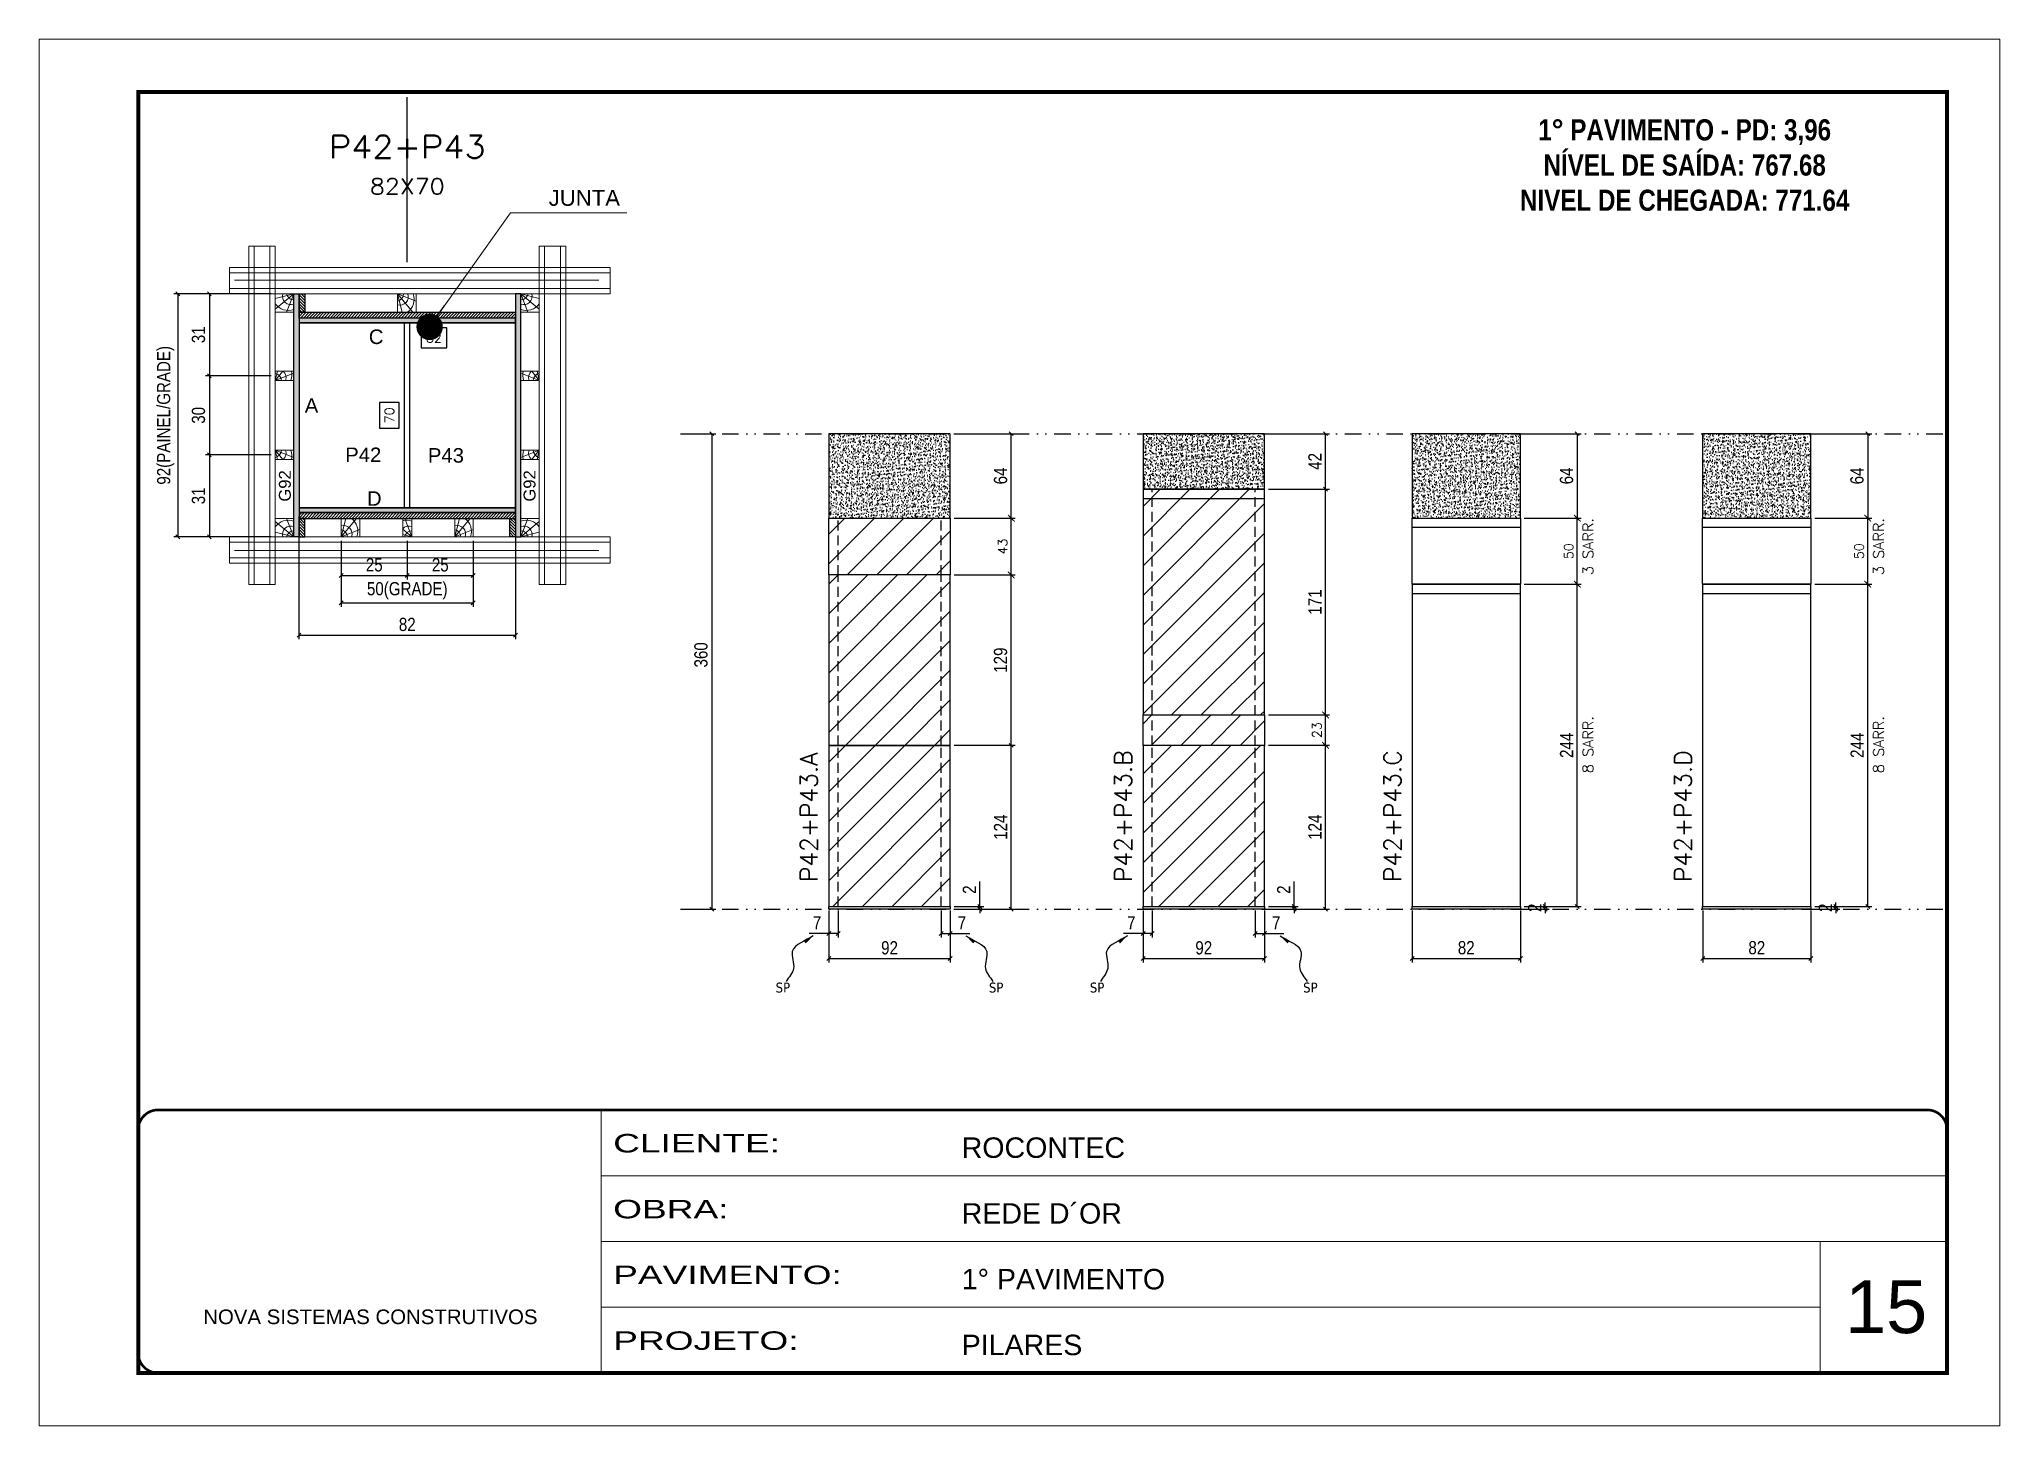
# Model space of a CAD drawing. Extents: x 2949 to 9203, y -16089 to 12527.
# Drawn here: x 6133 to 7618, y 8031 to 9081 of the extents above; entities that cross this region are included whole.
import ezdxf
from ezdxf.enums import TextEntityAlignment as Align

# ---------------------------------------------------------------- set-up
doc = ezdxf.new("R2010")
doc.units = 0
for name, pattern in [('CONTINUO', [0]), ('DASHED', [0.75, 0.5, -0.25]), ('DIVIDE2', [0.625, 0.25, -0.125, 0, -0.125, 0, -0.125]), ('HIDDEN', [0.375, 0.25, -0.125])]:
    doc.linetypes.add(name, pattern=pattern)
for name, color, linetype, lineweight in [('CARIMBO', 255, 'Continuous', 9), ('Folhas', 255, 'Continuous', 9), ('Hachura', 251, 'Continuous', 9), ('Madeira', 126, 'Continuous', 18), ('Perfil Metálico', 224, 'Continuous', 18), ('SARRAFO DE PRESSAO', 251, 'DASHED', 9), ('Texto Seção', 7, 'Continuous', 15)]:
    doc.layers.add(name, color=color, linetype=linetype, lineweight=lineweight)
for name, color, linetype in [('CHAPA', 1, 'Continuous'), ('COTA', 241, 'Continuous'), ('cotas', 4, 'Continuous'), ('MEIO_PONT', 93, 'Continuous'), ('NOMENCLATURA', 7, 'Continuous'), ('Nível', 160, 'Continuous'), ('Painéis', 200, 'Continuous'), ('SARR_2.2x7', 40, 'Continuous'), ('SARRAFO', 251, 'Continuous'), ('Sarrafo de Pressão', 42, 'HIDDEN'), ('texto', 7, 'Continuous'), ('Texto de Titulo', 7, 'Continuous'), ('Texto Qtd Sarr', 242, 'Continuous'), ('TEXTO_GERAL', 7, 'Continuous')]:
    doc.layers.add(name, color=color, linetype=linetype)
doc.styles.add('ARIAL', font='arial.ttf')
doc.styles.add('COTA TECNICA', font='techl___.ttf', dxfattribs={"height": 10})
doc.styles.add('COTA TECNICA 2X', font='techl___.ttf', dxfattribs={"height": 10})
doc.styles.add('COTA TECNICA-50', font='techl___.ttf', dxfattribs={"height": 10})
doc.styles.add('REGUA-120', font='ROMANS.shx', dxfattribs={"height": 15})
doc.styles.add('ROMANC', font='techb___.ttf', dxfattribs={"height": 2.5})
doc.styles.add('ROMANS', font='romans.shx')
doc.styles.add('SANSSERIF', font='sas_____.pfb')
doc.styles.get("Standard").update_dxf_attribs({"font": 'arial.ttf'})
doc.styles.add('Tecnologia', font='')
doc.styles.get('Tecnologia').set_extended_font_data('Forgotten Futurist')
doc.dimstyles.new('3x', dxfattribs={"dimtxt": 10, "dimasz": 5, "dimexe": 7, "dimexo": 5, "dimgap": 4, "dimtad": 1, "dimdec": 4, "dimlfac": 0.333333, "dimdsep": 46, "dimtxsty": 'Standard', "dimblk": 'DOT', "dimcen": 0.09, "dimclrd": 1, "dimclre": 1, "dimclrt": 2, "dimadec": 0, "dimazin": 2, "dimtfac": 1, "dimtdec": 4, "dimtmove": 0, "dimatfit": 3, "dimldrblk": 'DOT', "dimfxl": 1, "dimtolj": 1, "dimtzin": 0, "dimlwd": 9, "dimlwe": 9, "dimarcsym": 0})
doc.dimstyles.new('COTA PAINEL-50', dxfattribs={"dimtxt": 10, "dimasz": 3, "dimexe": 3, "dimexo": 3, "dimgap": 3, "dimtad": 1, "dimdec": 1, "dimzin": 12, "dimdsep": 46, "dimtxsty": 'COTA TECNICA-50', "dimblk1": 'OBLIQUE', "dimblk2": 'OBLIQUE', "dimsah": 1, "dimcen": 0.9, "dimclrd": 4, "dimclre": 4, "dimclrt": 240, "dimadec": 1, "dimazin": 3, "dimtfac": 1, "dimtdec": 1, "dimtmove": 0, "dimatfit": 3, "dimfxl": 1, "dimtolj": 1, "dimtzin": 12, "dimarcsym": 0})
doc.dimstyles.new('Cota Paínel', dxfattribs={"dimtxt": 7, "dimasz": 5, "dimexe": 3, "dimexo": 3, "dimgap": 3, "dimtad": 1, "dimdec": 1, "dimzin": 12, "dimdsep": 46, "dimtxsty": 'ROMANS', "dimblk": 'ARCHTICK', "dimcen": 0, "dimclrd": 4, "dimclre": 4, "dimclrt": 1, "dimadec": 1, "dimazin": 3, "dimtfac": 1, "dimtdec": 1, "dimtmove": 0, "dimatfit": 3, "dimldrblk": 'OBLIQUE', "dimfxl": 1, "dimtolj": 1, "dimtzin": 12, "dimarcsym": 0})
doc.dimstyles.new('PAINEL', dxfattribs={"dimtxt": 10, "dimasz": 3, "dimexe": 3, "dimexo": 3, "dimgap": 3, "dimtad": 1, "dimdec": 1, "dimzin": 12, "dimdsep": 46, "dimtxsty": 'COTA TECNICA', "dimblk1": 'OBLIQUE', "dimblk2": 'OBLIQUE', "dimsah": 1, "dimcen": 0.9, "dimclrd": 4, "dimclre": 4, "dimclrt": 240, "dimadec": 1, "dimazin": 3, "dimtfac": 1, "dimtdec": 1, "dimtmove": 0, "dimatfit": 3, "dimfxl": 1, "dimtolj": 1, "dimtzin": 12, "dimarcsym": 0})
doc.dimstyles.new('SECAO PILAR', dxfattribs={"dimtxt": 10, "dimasz": 3, "dimexe": 3, "dimexo": 3, "dimgap": 3, "dimtad": 1, "dimdec": 1, "dimlfac": 0.5, "dimzin": 12, "dimdsep": 46, "dimtxsty": 'COTA TECNICA 2X', "dimblk1": 'OBLIQUE', "dimblk2": 'OBLIQUE', "dimsah": 1, "dimcen": 0.9, "dimclrd": 256, "dimclre": 256, "dimclrt": 256, "dimadec": 1, "dimazin": 3, "dimtfac": 1, "dimtdec": 1, "dimtmove": 0, "dimatfit": 3, "dimfxl": 1, "dimtolj": 1, "dimtzin": 12, "dimarcsym": 0})
doc.dimstyles.new('SECÇÃO 2', dxfattribs={"dimtxt": 7, "dimasz": 6, "dimexe": 0.18, "dimexo": 2, "dimgap": -4, "dimtad": 3, "dimdec": 1, "dimlfac": 0.5, "dimzin": 12, "dimdsep": 46, "dimtxsty": 'ROMANS', "dimblk": 'ARCHTICK', "dimcen": 0.09, "dimse1": 1, "dimse2": 1, "dimsd1": 1, "dimsd2": 1, "dimclrd": 180, "dimclre": 5, "dimclrt": 1, "dimadec": 0, "dimazin": 3, "dimtfac": 1, "dimtdec": 1, "dimtofl": 0, "dimtmove": 0, "dimatfit": 3, "dimldrblk": 'ARCHTICK', "dimfxl": 1, "dimtolj": 1, "dimtzin": 0, "dimarcsym": 0})
doc.dimstyles.get("Standard").update_dxf_attribs({"dimtxt": 0.18, "dimasz": 0.18, "dimexe": 0.18, "dimexo": 0.0625, "dimgap": 0.09, "dimtad": 0, "dimtih": 1, "dimtoh": 1, "dimdec": 4, "dimzin": 0, "dimdsep": 46, "dimtxsty": 'Standard', "dimcen": 0.09, "dimadec": 0, "dimazin": 0, "dimtfac": 1, "dimtdec": 4, "dimtofl": 0, "dimtmove": 0, "dimatfit": 3, "dimfxl": 1, "dimtolj": 1, "dimtzin": 0, "dimarcsym": 0})
pattern_1 = [(135, (-16562.0793, 18207.1393), (-1.12253202, -1.12253202), [])]
pattern_2 = [(45, (15898.2807, 31613.9956), (-1.12253202, 1.12253202), [])]
pattern_3 = [(50, (1023.5963, 11478.51), (5.46554, -0.4781726), [0.5715, -6.2865]), (355, (1023.596, 11478.51), (-1.0573026, 5.7317054), [0.4572, -5.0292175]), (100.451445, (1024.0517, 11478.47), (4.4082374, 5.2535326), [0.4857003, -5.3427073]), (46.1842, (1023.596, 11480.034), (8.132371, -1.26127), [0.85725, -9.42975]), (96.63556, (1024.274, 11479.929), (7.122124, 7.422784), [0.728551, -8.014068]), (351.18415, (1023.596, 11480.034), (7.122124, 7.422784), [0.685799, -7.543792]), (21, (1024.3583, 11479.653), (4.5484317, -3.067956), [0.5715, -6.2865]), (326, (1024.358, 11479.653), (1.854061, 5.525639), [0.4572, -5.0292]), (71.451445, (1024.7373, 11479.3973), (6.4024926, 2.457683), [0.4857003, -5.342698]), (37.5, (1023.5963, 11478.51), (0.0926581, 2.53665117), [0, -4.96824, 0, -5.1054, 0, -5.04825]), (7.5, (1023.5963, 11478.51), (2.0045899, 3.0054172), [0, -2.91084, 0, -4.85394, 0, -1.92405]), (327.5, (1021.897, 11478.51), (4.06771786, -0.1718623), [0, -1.905, 0, -5.9436, 0, -7.8867]), (317.5, (1021.135, 11478.51), (4.4438754, 0.7627947), [0, -2.4765, 0, -3.94716, 0, -5.6007])]
pattern_4 = [(45, (-126060.691, -22713.47), (-11.2253202, 11.2253202), [])]

msp = doc.modelspace()

# ---------------------------------------------------------------- texts
at = {"color": 0, "linetype": 'Continuous', "ltscale": 5, "style": 'ARIAL'}
msp.add_text('JUNTA', height=12, dxfattribs=at).set_placement((6518.44, 8954.86))
at = {"layer": 'CARIMBO', "style": 'ARIAL'}
msp.add_text('15', height=40, dxfattribs=at).set_placement((7500.39, 8101.15))
at = {"layer": 'NOMENCLATURA', "color": 2, "insert": (7378.86, 9047.07), "char_height": 16, "attachment_point": 2, "style": 'ROMANC'}
msp.add_mtext_dynamic_manual_height_columns('\\P1° PAVIMENTO - PD: 3,96\\PNÍVEL DE SAÍDA: 767.68\\PNIVEL DE CHEGADA: 771.64', width=300.2766, gutter_width=1, heights=[0], dxfattribs=at)
at = {"layer": 'texto', "color": 0, "char_height": 7.5, "attachment_point": 5}
for insert in [(6695.8, 8362.8), (6857.36, 8362.8), (6933.81, 8362.8), (7095.37, 8362.8)]:
    msp.add_mtext('{\\fTahoma|b0|i0|c0|p34;\\C4;SP}', dxfattribs=dict(at, insert=insert))
at = {"layer": 'Texto Seção', "linetype": 'Continuous', "style": 'ROMANS'}
for s, p in [('3 SARR.', (7309.65, 8675.17)), ('3 SARR.', (7529.72, 8675.17)), ('8 SARR.', (7309.65, 8525.21)), ('8 SARR.', (7529.72, 8525.21))]:
    msp.add_text(s, height=8, rotation=90, dxfattribs=at).set_placement(p)
at = {"layer": 'Texto Seção', "char_height": 13, "width": 285.3299, "attachment_point": 7, "rotation": 90, "style": 'REGUA-120'}
for s, insert in [('P42+P43.A', (6722.03, 8442.76)), ('P42+P43.B', (6960.04, 8442.76)), ('P42+P43.C', (7164.05, 8442.76)), ('P42+P43.D', (7384.13, 8442.76))]:
    msp.add_mtext(s, dxfattribs=dict(at, insert=insert))
at = {"layer": 'TEXTO_GERAL', "style": 'ARIAL'}
for s, p in [('C', (6387.74, 8855.69)), ('A', (6338.79, 8803.63)), ('P42', (6377.97, 8766.3)), ('P43', (6440.59, 8765.86)), ('D', (6386.33, 8733.19))]:
    msp.add_text(s, height=11, dxfattribs=at).set_placement(p, align=Align.MIDDLE_CENTER)
at = {"layer": 'TEXTO_GERAL', "color": 0, "linetype": 'Continuous', "style": 'SANSSERIF'}
for p in [(6318.6, 8730.85), (6503.93, 8730.85)]:
    msp.add_text('G92', height=9, rotation=90, dxfattribs=at).set_placement(p, align=Align.MIDDLE_LEFT)

# ---------------------------------------------------------------- blocks, each defined once
blk = doc.blocks.new('9999999999')
at = {"color": 30, "linetype": 'CONTINUO'}
for p, q in [((98564.6, 34230.2), (98564.6, 34429.4)), ((98564.6, 34379.6), (99584, 34379.6)), ((98564.6, 34329.8), (99488, 34329.8)), ((99584, 34329.8), (99488, 34329.8)), ((99488, 34329.8), (99488, 34230.2)), ((98564.6, 34280), (99488, 34280))]:
    blk.add_line(p, q, dxfattribs=at)
at = {"color": 30, "linetype": 'CONTINUO', "const_width": 2}
blk.add_lwpolyline([(99584, 34230.2), (99584, 34414.4, 0.414214), (99569, 34429.4), (98229, 34429.4, 0.414214), (98214, 34414.4), (98214, 34245.2, 0.414214), (98229, 34230.2), (99584, 34230.2)], format="xyb", dxfattribs=at)
at = {"layer": 'Folhas'}
blk.add_lwpolyline([(98139, 34190.2), (99624, 34190.2), (99624, 35240.2), (98139, 35240.2)], close=True, dxfattribs=at)
at = {"layer": 'Folhas', "color": 30, "const_width": 3}
blk.add_lwpolyline([(98214, 34230.2), (99584, 34230.2), (99584, 35200.2), (98214, 35200.2)], close=True, dxfattribs=at)
at = {"color": 7, "linetype": 'Continuous', "ltscale": 5, "style": 'ARIAL'}
for s, height, p in [('ROCONTEC', 15.48, (98837.7, 34393.1)), ('REDE D´OR', 15.48, (98837.7, 34343.3)), ('1° PAVIMENTO', 15.483, (98837.7, 34293.5)), ('NOVA SISTEMAS CONSTRUTIVOS', 11.059, (98263.2, 34267.2)), ('PILARES', 15.48, (98837.7, 34243.7))]:
    blk.add_text(s, height=height, dxfattribs=at).set_placement(p)
at = {"layer": 'Folhas', "color": 7, "style": 'Tecnologia', "width": 1.5}
for s, p in [('CLIENTE:', (98573.7, 34397.2)), ('OBRA:', (98573.7, 34347.3)), ('PAVIMENTO:', (98573.7, 34297.5)), ('PROJETO:', (98573.7, 34247.7))]:
    blk.add_text(s, height=14, dxfattribs=at).set_placement(p)
blk = doc.blocks.new('*D3529')
at = {"layer": 'COTA', "color": 180, "lineweight": -2, "transparency": 16777216}
for p, q in [((6405.3, 8805.9), (6390.3, 8805.9)), ((6390.3, 8805.9), (6390.3, 8786.5)), ((6405.3, 8786.5), (6405.3, 8805.9)), ((6390.3, 8786.5), (6405.3, 8786.5))]:
    blk.add_line(p, q, dxfattribs=at)
at = {"layer": 'Defpoints', "color": 0, "transparency": 16777216}
for p in [(6329.3, 8866.2), (6329.3, 8726.2), (6409.3, 8726.2)]:
    blk.add_point(p, dxfattribs=at)
at = {"layer": 'COTA', "color": 1, "transparency": 16777216, "insert": (6397.8, 8796.2), "char_height": 7, "attachment_point": 5, "rotation": 90, "style": 'ROMANS'}
blk.add_mtext('\\A1;70', dxfattribs=at)
blk = doc.blocks.new('_ArchTick')
at = {"color": 0, "linetype": 'ByBlock', "const_width": 0.15}
blk.add_lwpolyline([(-0.5, -0.5), (0.5, 0.5)], dxfattribs=at)
blk = doc.blocks.new('*D3530')
at = {"layer": 'COTA', "color": 180, "lineweight": -2, "transparency": 16777216}
for p, q in [((6441.2, 8862.4), (6421.8, 8862.4)), ((6421.8, 8862.4), (6421.8, 8847.4)), ((6441.2, 8847.4), (6441.2, 8862.4)), ((6421.8, 8847.4), (6441.2, 8847.4))]:
    blk.add_line(p, q, dxfattribs=at)
at = {"layer": 'Defpoints', "color": 0, "transparency": 16777216}
for p in [(6329.3, 8866.2), (6493.3, 8866.2), (6493.3, 8843.4)]:
    blk.add_point(p, dxfattribs=at)
at = {"layer": 'COTA', "color": 1, "transparency": 16777216, "insert": (6431.5, 8854.9), "char_height": 7, "attachment_point": 5, "style": 'ROMANS'}
blk.add_mtext('\\A1;82', dxfattribs=at)
blk = doc.blocks.new('titulo1')
at = {"layer": 'Defpoints', "color": 252, "linetype": 'HIDDEN', "ltscale": 2}
blk.add_line((0, 0), (0, 125), dxfattribs=at)
at = {"layer": 'Defpoints', "style": 'ROMANS', "oblique": 15}
blk.add_attdef('FOLHA', text='', height=10, dxfattribs=at).set_placement((0, 15.6), align=Align.MIDDLE_CENTER)
at = {"layer": 'Texto Qtd Sarr', "color": 3, "style": 'ROMANS', "oblique": 15}
for tag, height, p in [('TITULO', 17, (0, 71.4)), ('SEÇÃO', 12, (0, 41.5))]:
    blk.add_attdef(tag, text='', height=height, dxfattribs=at).set_placement(p, align=Align.MIDDLE_CENTER)
blk = doc.blocks.new('_Oblique')
at = {"color": 0, "linetype": 'ByBlock', "lineweight": -2}
blk.add_line((-0.5, -0.5), (0.5, 0.5), dxfattribs=at)
blk = doc.blocks.new('*D3531')
at = {"layer": 'COTA', "lineweight": -2, "transparency": 16777216}
for p, q in [((6308.3, 8888.2), (6234.6, 8888.2)), ((6237.6, 8888.2), (6237.6, 8704.2)), ((6308.3, 8704.2), (6234.6, 8704.2))]:
    blk.add_line(p, q, dxfattribs=at)
at = {"layer": 'Defpoints', "color": 0, "transparency": 16777216}
for p in [(6311.3, 8888.2), (6237.6, 8704.2), (6311.3, 8704.2)]:
    blk.add_point(p, dxfattribs=at)
at = {"layer": 'COTA', "lineweight": -2, "transparency": 16777216, "xscale": 3, "yscale": 3, "zscale": 3}
for p, rotation in [((6237.6, 8888.2), 90), ((6237.6, 8704.2), 270)]:
    blk.add_blockref('_Oblique', p, dxfattribs=dict(at, rotation=rotation))
at = {"layer": 'COTA', "transparency": 16777216, "insert": (6228.3, 8796.2), "char_height": 10, "attachment_point": 5, "rotation": 90, "style": 'COTA TECNICA 2X'}
blk.add_mtext('\\A1;92(PAINEL/GRADE)', dxfattribs=at)
blk = doc.blocks.new('*D3532')
at = {"layer": 'COTA', "lineweight": -2, "transparency": 16777216}
for p, q in [((6308.3, 8766.2), (6258.4, 8766.2)), ((6261.4, 8766.2), (6261.4, 8704.2)), ((6308.3, 8704.2), (6258.4, 8704.2))]:
    blk.add_line(p, q, dxfattribs=at)
at = {"layer": 'Defpoints', "color": 0, "transparency": 16777216}
for p in [(6311.3, 8766.2), (6261.4, 8704.2), (6311.3, 8704.2)]:
    blk.add_point(p, dxfattribs=at)
at = {"layer": 'COTA', "lineweight": -2, "transparency": 16777216, "xscale": 3, "yscale": 3, "zscale": 3}
for p, rotation in [((6261.4, 8766.2), 90), ((6261.4, 8704.2), 270)]:
    blk.add_blockref('_Oblique', p, dxfattribs=dict(at, rotation=rotation))
at = {"layer": 'COTA', "transparency": 16777216, "insert": (6253.2, 8735.2), "char_height": 10, "attachment_point": 5, "rotation": 90, "style": 'COTA TECNICA 2X'}
blk.add_mtext('\\A1;31', dxfattribs=at)
blk = doc.blocks.new('PONTALETE')
at = {"layer": 'Madeira'}
for q in [(2.71, 7), (7, 5.76), (7, 1.74)]:
    blk.add_line((0, 0), q, dxfattribs=at)
blk.add_lwpolyline([(0, 0), (7, 0), (7, 7), (0, 7)], close=True, dxfattribs=at)
for centre, radius, start, end in [((2.04, 0.06), 6.23, 37.28179, 109.09128), ((1.09, 0.9), 3.19, 343.60304, 109.98471), ((-0.21, -0.78), 3.09, 14.63219, 86.0383)]:
    blk.add_arc(centre, radius, start, end, dxfattribs=at)
blk = doc.blocks.new('MEIO PONTALETE')
at = {"layer": 'Madeira'}
for q in [(2.71, 7), (3.5, 2.88), (3.5, 0.87)]:
    blk.add_line((0, 0), q, dxfattribs=at)
blk.add_lwpolyline([(0, 0), (3.5, 0), (3.5, 7), (0, 7)], close=True, dxfattribs=at)
for centre, radius, start, end in [((2.04, 0.06), 6.23, 76.44987, 109.09128), ((1.09, 0.9), 3.19, 40.90626, 109.98471), ((-0.21, -0.78), 3.09, 14.63219, 86.0383)]:
    blk.add_arc(centre, radius, start, end, dxfattribs=at)
blk = doc.blocks.new('*D3533')
at = {"layer": 'COTA', "lineweight": -2, "transparency": 16777216}
for p, q in [((6308.3, 8888.2), (6258.4, 8888.2)), ((6261.4, 8888.2), (6261.4, 8826.2)), ((6308.3, 8826.2), (6258.4, 8826.2))]:
    blk.add_line(p, q, dxfattribs=at)
at = {"layer": 'Defpoints', "color": 0, "transparency": 16777216}
for p in [(6311.3, 8888.2), (6261.4, 8826.2), (6311.3, 8826.2)]:
    blk.add_point(p, dxfattribs=at)
at = {"layer": 'COTA', "lineweight": -2, "transparency": 16777216, "xscale": 3, "yscale": 3, "zscale": 3}
for p, rotation in [((6261.4, 8888.2), 90), ((6261.4, 8826.2), 270)]:
    blk.add_blockref('_Oblique', p, dxfattribs=dict(at, rotation=rotation))
at = {"layer": 'COTA', "transparency": 16777216, "insert": (6253.2, 8857.2), "char_height": 10, "attachment_point": 5, "rotation": 90, "style": 'COTA TECNICA 2X'}
blk.add_mtext('\\A1;31', dxfattribs=at)
blk = doc.blocks.new('*D3534')
at = {"layer": 'COTA', "lineweight": -2, "transparency": 16777216}
for p, q in [((6308.3, 8826.2), (6258.4, 8826.2)), ((6261.4, 8826.2), (6261.4, 8766.2)), ((6308.3, 8766.2), (6258.4, 8766.2))]:
    blk.add_line(p, q, dxfattribs=at)
at = {"layer": 'Defpoints', "color": 0, "transparency": 16777216}
for p in [(6311.3, 8826.2), (6261.4, 8766.2), (6311.3, 8766.2)]:
    blk.add_point(p, dxfattribs=at)
at = {"layer": 'COTA', "lineweight": -2, "transparency": 16777216, "xscale": 3, "yscale": 3, "zscale": 3}
for p, rotation in [((6261.4, 8826.2), 90), ((6261.4, 8766.2), 270)]:
    blk.add_blockref('_Oblique', p, dxfattribs=dict(at, rotation=rotation))
at = {"layer": 'COTA', "transparency": 16777216, "insert": (6253.2, 8796.2), "char_height": 10, "attachment_point": 5, "rotation": 90, "style": 'COTA TECNICA 2X'}
blk.add_mtext('\\A1;30', dxfattribs=at)
blk = doc.blocks.new('*D3552')
at = {"layer": 'COTA', "lineweight": -2, "transparency": 16777216}
for p, q in [((6329.3, 8719.6), (6329.3, 8626.7)), ((6493.3, 8719.6), (6493.3, 8626.7)), ((6329.3, 8629.7), (6493.3, 8629.7))]:
    blk.add_line(p, q, dxfattribs=at)
at = {"layer": 'Defpoints', "color": 0, "transparency": 16777216}
for p in [(6329.3, 8722.6), (6493.3, 8722.6), (6493.3, 8629.7)]:
    blk.add_point(p, dxfattribs=at)
at = {"layer": 'COTA', "lineweight": -2, "transparency": 16777216, "xscale": 3, "yscale": 3, "zscale": 3, "rotation": 180}
blk.add_blockref('_Oblique', (6329.3, 8629.7), dxfattribs=at)
at = {"layer": 'COTA', "lineweight": -2, "transparency": 16777216, "xscale": 3, "yscale": 3, "zscale": 3}
blk.add_blockref('_Oblique', (6493.3, 8629.7), dxfattribs=at)
at = {"layer": 'COTA', "transparency": 16777216, "insert": (6411.3, 8637.8), "char_height": 10, "attachment_point": 5, "style": 'COTA TECNICA 2X'}
blk.add_mtext('\\A1;82', dxfattribs=at)
blk = doc.blocks.new('*D3553')
at = {"layer": 'cotas', "color": 4, "linetype": 'ByBlock', "lineweight": -2, "transparency": 16777216}
for p, q in [((6621.3, 8782.3), (6645, 8782.3)), ((6642, 8782.3), (6642, 8422.3)), ((6621.3, 8422.3), (6645, 8422.3))]:
    blk.add_line(p, q, dxfattribs=at)
at = {"layer": 'Defpoints', "color": 0, "linetype": 'ByBlock', "transparency": 16777216}
for p in [(6618.3, 8782.3), (6618.3, 8422.3), (6642, 8422.3)]:
    blk.add_point(p, dxfattribs=at)
at = {"layer": 'cotas', "color": 4, "linetype": 'ByBlock', "lineweight": -2, "transparency": 16777216, "xscale": 3, "yscale": 3, "zscale": 3}
for p, rotation in [((6642, 8782.3), 90), ((6642, 8422.3), 270)]:
    blk.add_blockref('_Oblique', p, dxfattribs=dict(at, rotation=rotation))
at = {"layer": 'cotas', "color": 240, "linetype": 'ByBlock', "transparency": 16777216, "insert": (6633.8, 8614.8), "char_height": 10, "attachment_point": 5, "rotation": 90, "style": 'COTA TECNICA'}
blk.add_mtext('\\A1;360', dxfattribs=at)
blk = doc.blocks.new('*D3535')
at = {"layer": 'COTA', "color": 4, "lineweight": -2, "transparency": 16777216}
for p, q in [((7172.4, 8421.3), (7172.4, 8381.9)), ((7254.4, 8421.3), (7254.4, 8381.9)), ((7172.4, 8384.9), (7254.4, 8384.9))]:
    blk.add_line(p, q, dxfattribs=at)
at = {"layer": 'Defpoints', "color": 0, "transparency": 16777216}
for p in [(7172.4, 8424.3), (7254.4, 8424.3), (7254.4, 8384.9)]:
    blk.add_point(p, dxfattribs=at)
at = {"layer": 'COTA', "color": 4, "lineweight": -2, "transparency": 16777216, "xscale": 3, "yscale": 3, "zscale": 3, "rotation": 180}
blk.add_blockref('_Oblique', (7172.4, 8384.9), dxfattribs=at)
at = {"layer": 'COTA', "color": 4, "lineweight": -2, "transparency": 16777216, "xscale": 3, "yscale": 3, "zscale": 3}
blk.add_blockref('_Oblique', (7254.4, 8384.9), dxfattribs=at)
at = {"layer": 'COTA', "color": 240, "transparency": 16777216, "insert": (7213.4, 8393), "char_height": 10, "attachment_point": 5, "style": 'COTA TECNICA'}
blk.add_mtext('\\A1;82', dxfattribs=at)
blk = doc.blocks.new('*D3536')
at = {"layer": 'COTA', "color": 4, "lineweight": -2, "transparency": 16777216}
for p, q in [((7257.4, 8424.3), (7276.3, 8424.3)), ((7257.4, 8422.3), (7276.3, 8422.3)), ((7273.3, 8424.3), (7273.3, 8427.3)), ((7273.3, 8422.3), (7273.3, 8424.3)), ((7273.3, 8422.3), (7273.3, 8419.3))]:
    blk.add_line(p, q, dxfattribs=at)
at = {"layer": 'Defpoints', "color": 0, "transparency": 16777216}
for p in [(7254.4, 8424.3), (7254.4, 8422.3), (7273.3, 8424.3)]:
    blk.add_point(p, dxfattribs=at)
at = {"layer": 'COTA', "color": 4, "lineweight": -2, "transparency": 16777216, "xscale": 3, "yscale": 3, "zscale": 3}
for p, rotation in [((7273.3, 8424.3), 270), ((7273.3, 8422.3), 90)]:
    blk.add_blockref('_Oblique', p, dxfattribs=dict(at, rotation=rotation))
at = {"layer": 'COTA', "color": 240, "transparency": 16777216, "insert": (7265.3, 8423.3), "char_height": 10, "attachment_point": 5, "rotation": 90, "style": 'COTA TECNICA-50'}
blk.add_mtext('\\A1;2', dxfattribs=at)
blk = doc.blocks.new('*D3554')
at = {"layer": 'COTA', "color": 4, "linetype": 'ByBlock', "lineweight": -2, "transparency": 16777216}
for p, q in [((7257.4, 8782.3), (7300.5, 8782.3)), ((7297.5, 8782.3), (7297.5, 8718.3)), ((7257.4, 8718.3), (7300.5, 8718.3))]:
    blk.add_line(p, q, dxfattribs=at)
at = {"layer": 'Defpoints', "color": 0, "linetype": 'ByBlock', "transparency": 16777216}
for p in [(7254.4, 8782.3), (7254.4, 8718.3), (7297.5, 8718.3)]:
    blk.add_point(p, dxfattribs=at)
at = {"layer": 'COTA', "color": 4, "linetype": 'ByBlock', "lineweight": -2, "transparency": 16777216, "xscale": 3, "yscale": 3, "zscale": 3}
for p, rotation in [((7297.5, 8782.3), 90), ((7297.5, 8718.3), 270)]:
    blk.add_blockref('_Oblique', p, dxfattribs=dict(at, rotation=rotation))
at = {"layer": 'COTA', "color": 240, "linetype": 'ByBlock', "transparency": 16777216, "insert": (7289.4, 8750.3), "char_height": 10, "attachment_point": 5, "rotation": 90, "style": 'COTA TECNICA'}
blk.add_mtext('\\A1;64', dxfattribs=at)
blk = doc.blocks.new('*D3555')
at = {"layer": 'COTA', "color": 4, "linetype": 'ByBlock', "lineweight": -2, "transparency": 16777216}
for p, q in [((7257.4, 8668.3), (7300.5, 8668.3)), ((7297.5, 8424.3), (7297.5, 8668.3)), ((7257.4, 8424.3), (7300.5, 8424.3))]:
    blk.add_line(p, q, dxfattribs=at)
at = {"layer": 'Defpoints', "color": 0, "linetype": 'ByBlock', "transparency": 16777216}
for p in [(7254.4, 8668.3), (7297.5, 8668.3), (7254.4, 8424.3)]:
    blk.add_point(p, dxfattribs=at)
at = {"layer": 'COTA', "color": 4, "linetype": 'ByBlock', "lineweight": -2, "transparency": 16777216, "xscale": 3, "yscale": 3, "zscale": 3}
for p, rotation in [((7297.5, 8668.3), 90), ((7297.5, 8424.3), 270)]:
    blk.add_blockref('_Oblique', p, dxfattribs=dict(at, rotation=rotation))
at = {"layer": 'COTA', "color": 240, "linetype": 'ByBlock', "transparency": 16777216, "insert": (7289.4, 8546.3), "char_height": 10, "attachment_point": 5, "rotation": 90, "style": 'COTA TECNICA'}
blk.add_mtext('\\A1;244', dxfattribs=at)
blk = doc.blocks.new('*D3537')
at = {"layer": 'COTA', "color": 4, "lineweight": -2, "transparency": 16777216}
for p, q in [((7392.5, 8421.3), (7392.5, 8381.9)), ((7474.5, 8421.3), (7474.5, 8381.9)), ((7392.5, 8384.9), (7474.5, 8384.9))]:
    blk.add_line(p, q, dxfattribs=at)
at = {"layer": 'Defpoints', "color": 0, "transparency": 16777216}
for p in [(7392.5, 8424.3), (7474.5, 8424.3), (7474.5, 8384.9)]:
    blk.add_point(p, dxfattribs=at)
at = {"layer": 'COTA', "color": 4, "lineweight": -2, "transparency": 16777216, "xscale": 3, "yscale": 3, "zscale": 3, "rotation": 180}
blk.add_blockref('_Oblique', (7392.5, 8384.9), dxfattribs=at)
at = {"layer": 'COTA', "color": 4, "lineweight": -2, "transparency": 16777216, "xscale": 3, "yscale": 3, "zscale": 3}
blk.add_blockref('_Oblique', (7474.5, 8384.9), dxfattribs=at)
at = {"layer": 'COTA', "color": 240, "transparency": 16777216, "insert": (7433.5, 8393), "char_height": 10, "attachment_point": 5, "style": 'COTA TECNICA'}
blk.add_mtext('\\A1;82', dxfattribs=at)
blk = doc.blocks.new('*D3538')
at = {"layer": 'COTA', "color": 4, "lineweight": -2, "transparency": 16777216}
for p, q in [((7477.5, 8424.3), (7496.4, 8424.3)), ((7477.5, 8422.3), (7496.4, 8422.3)), ((7493.4, 8424.3), (7493.4, 8427.3)), ((7493.4, 8422.3), (7493.4, 8424.3)), ((7493.4, 8422.3), (7493.4, 8419.3))]:
    blk.add_line(p, q, dxfattribs=at)
at = {"layer": 'Defpoints', "color": 0, "transparency": 16777216}
for p in [(7474.5, 8424.3), (7474.5, 8422.3), (7493.4, 8424.3)]:
    blk.add_point(p, dxfattribs=at)
at = {"layer": 'COTA', "color": 4, "lineweight": -2, "transparency": 16777216, "xscale": 3, "yscale": 3, "zscale": 3}
for p, rotation in [((7493.4, 8424.3), 270), ((7493.4, 8422.3), 90)]:
    blk.add_blockref('_Oblique', p, dxfattribs=dict(at, rotation=rotation))
at = {"layer": 'COTA', "color": 240, "transparency": 16777216, "insert": (7485.4, 8423.3), "char_height": 10, "attachment_point": 5, "rotation": 90, "style": 'COTA TECNICA-50'}
blk.add_mtext('\\A1;2', dxfattribs=at)
blk = doc.blocks.new('*D3556')
at = {"layer": 'COTA', "color": 4, "linetype": 'ByBlock', "lineweight": -2, "transparency": 16777216}
for p, q in [((7477.5, 8782.3), (7520.5, 8782.3)), ((7517.5, 8782.3), (7517.5, 8718.3)), ((7477.5, 8718.3), (7520.5, 8718.3))]:
    blk.add_line(p, q, dxfattribs=at)
at = {"layer": 'Defpoints', "color": 0, "linetype": 'ByBlock', "transparency": 16777216}
for p in [(7474.5, 8782.3), (7474.5, 8718.3), (7517.5, 8718.3)]:
    blk.add_point(p, dxfattribs=at)
at = {"layer": 'COTA', "color": 4, "linetype": 'ByBlock', "lineweight": -2, "transparency": 16777216, "xscale": 3, "yscale": 3, "zscale": 3}
for p, rotation in [((7517.5, 8782.3), 90), ((7517.5, 8718.3), 270)]:
    blk.add_blockref('_Oblique', p, dxfattribs=dict(at, rotation=rotation))
at = {"layer": 'COTA', "color": 240, "linetype": 'ByBlock', "transparency": 16777216, "insert": (7509.4, 8750.3), "char_height": 10, "attachment_point": 5, "rotation": 90, "style": 'COTA TECNICA'}
blk.add_mtext('\\A1;64', dxfattribs=at)
blk = doc.blocks.new('*D3557')
at = {"layer": 'COTA', "color": 4, "linetype": 'ByBlock', "lineweight": -2, "transparency": 16777216}
for p, q in [((7477.5, 8668.3), (7520.5, 8668.3)), ((7517.5, 8424.3), (7517.5, 8668.3)), ((7477.5, 8424.3), (7520.5, 8424.3))]:
    blk.add_line(p, q, dxfattribs=at)
at = {"layer": 'Defpoints', "color": 0, "linetype": 'ByBlock', "transparency": 16777216}
for p in [(7474.5, 8668.3), (7517.5, 8668.3), (7474.5, 8424.3)]:
    blk.add_point(p, dxfattribs=at)
at = {"layer": 'COTA', "color": 4, "linetype": 'ByBlock', "lineweight": -2, "transparency": 16777216, "xscale": 3, "yscale": 3, "zscale": 3}
for p, rotation in [((7517.5, 8668.3), 90), ((7517.5, 8424.3), 270)]:
    blk.add_blockref('_Oblique', p, dxfattribs=dict(at, rotation=rotation))
at = {"layer": 'COTA', "color": 240, "linetype": 'ByBlock', "transparency": 16777216, "insert": (7509.5, 8546.3), "char_height": 10, "attachment_point": 5, "rotation": 90, "style": 'COTA TECNICA'}
blk.add_mtext('\\A1;244', dxfattribs=at)
blk = doc.blocks.new('*D3558')
at = {"layer": 'COTA', "color": 4, "lineweight": -2, "transparency": 16777216}
for p, q in [((7477.5, 8718.3), (7520.5, 8718.3)), ((7517.5, 8668.3), (7517.5, 8718.3)), ((7477.5, 8668.3), (7520.5, 8668.3))]:
    blk.add_line(p, q, dxfattribs=at)
at = {"layer": 'Defpoints', "color": 0, "transparency": 16777216}
for p in [(7474.5, 8718.3), (7517.5, 8718.3), (7474.5, 8668.3)]:
    blk.add_point(p, dxfattribs=at)
at = {"layer": 'COTA', "color": 4, "lineweight": -2, "transparency": 16777216, "xscale": 5, "yscale": 5, "zscale": 5}
for p, rotation in [((7517.5, 8718.3), 90), ((7517.5, 8668.3), 270)]:
    blk.add_blockref('_ArchTick', p, dxfattribs=dict(at, rotation=rotation))
at = {"layer": 'COTA', "color": 1, "transparency": 16777216, "insert": (7511, 8693.3), "char_height": 7, "attachment_point": 5, "rotation": 90, "style": 'ROMANS'}
blk.add_mtext('\\A1;50', dxfattribs=at)
blk = doc.blocks.new('*D3559')
at = {"layer": 'COTA', "color": 4, "lineweight": -2, "transparency": 16777216}
for p, q in [((7257.4, 8718.3), (7300.5, 8718.3)), ((7297.5, 8668.3), (7297.5, 8718.3)), ((7257.4, 8668.3), (7300.5, 8668.3))]:
    blk.add_line(p, q, dxfattribs=at)
at = {"layer": 'Defpoints', "color": 0, "transparency": 16777216}
for p in [(7254.4, 8718.3), (7297.5, 8718.3), (7254.4, 8668.3)]:
    blk.add_point(p, dxfattribs=at)
at = {"layer": 'COTA', "color": 4, "lineweight": -2, "transparency": 16777216, "xscale": 5, "yscale": 5, "zscale": 5}
for p, rotation in [((7297.5, 8718.3), 90), ((7297.5, 8668.3), 270)]:
    blk.add_blockref('_ArchTick', p, dxfattribs=dict(at, rotation=rotation))
at = {"layer": 'COTA', "color": 1, "transparency": 16777216, "insert": (7291, 8693.3), "char_height": 7, "attachment_point": 5, "rotation": 90, "style": 'ROMANS'}
blk.add_mtext('\\A1;50', dxfattribs=at)
blk = doc.blocks.new('*D3539')
at = {"layer": 'COTA', "color": 4, "lineweight": -2, "transparency": 16777216}
for p, q in [((6730.6, 8421.3), (6730.6, 8381.8)), ((6822.6, 8421.3), (6822.6, 8381.8)), ((6730.6, 8384.8), (6822.6, 8384.8))]:
    blk.add_line(p, q, dxfattribs=at)
at = {"layer": 'Defpoints', "color": 0, "transparency": 16777216}
for p in [(6730.6, 8424.3), (6822.6, 8424.3), (6822.6, 8384.8)]:
    blk.add_point(p, dxfattribs=at)
at = {"layer": 'COTA', "color": 4, "lineweight": -2, "transparency": 16777216, "xscale": 3, "yscale": 3, "zscale": 3, "rotation": 180}
blk.add_blockref('_Oblique', (6730.6, 8384.8), dxfattribs=at)
at = {"layer": 'COTA', "color": 4, "lineweight": -2, "transparency": 16777216, "xscale": 3, "yscale": 3, "zscale": 3}
blk.add_blockref('_Oblique', (6822.6, 8384.8), dxfattribs=at)
at = {"layer": 'COTA', "color": 240, "transparency": 16777216, "insert": (6776.6, 8392.9), "char_height": 10, "attachment_point": 5, "style": 'COTA TECNICA'}
blk.add_mtext('\\A1;92', dxfattribs=at)
blk = doc.blocks.new('*D3540')
at = {"layer": 'COTA', "color": 4, "lineweight": -2, "transparency": 16777216}
for p, q in [((6825.6, 8782.3), (6871.8, 8782.3)), ((6868.8, 8718.3), (6868.8, 8782.3)), ((6825.6, 8718.3), (6871.8, 8718.3))]:
    blk.add_line(p, q, dxfattribs=at)
at = {"layer": 'Defpoints', "color": 0, "transparency": 16777216}
for p in [(6822.6, 8782.3), (6868.8, 8782.3), (6822.6, 8718.3)]:
    blk.add_point(p, dxfattribs=at)
at = {"layer": 'COTA', "color": 4, "lineweight": -2, "transparency": 16777216, "xscale": 3, "yscale": 3, "zscale": 3}
for p, rotation in [((6868.8, 8782.3), 90), ((6868.8, 8718.3), 270)]:
    blk.add_blockref('_Oblique', p, dxfattribs=dict(at, rotation=rotation))
at = {"layer": 'COTA', "color": 240, "transparency": 16777216, "insert": (6860.7, 8750.3), "char_height": 10, "attachment_point": 5, "rotation": 90, "style": 'COTA TECNICA'}
blk.add_mtext('\\A1;64', dxfattribs=at)
blk = doc.blocks.new('*D3541')
at = {"layer": 'COTA', "color": 4, "lineweight": -2, "transparency": 16777216}
for p, q in [((6737.6, 8421.3), (6737.6, 8400.8)), ((6730.6, 8419.3), (6730.6, 8400.8)), ((6730.6, 8403.8), (6715.8, 8403.8)), ((6737.6, 8403.8), (6730.6, 8403.8))]:
    blk.add_line(p, q, dxfattribs=at)
at = {"layer": 'Defpoints', "color": 0, "transparency": 16777216}
for p in [(6730.6, 8422.3), (6737.6, 8424.3), (6730.6, 8403.8)]:
    blk.add_point(p, dxfattribs=at)
at = {"layer": 'COTA', "color": 4, "lineweight": -2, "transparency": 16777216, "xscale": 3, "yscale": 3, "zscale": 3, "rotation": 180}
blk.add_blockref('_Oblique', (6730.6, 8403.8), dxfattribs=at)
at = {"layer": 'COTA', "color": 4, "lineweight": -2, "transparency": 16777216, "xscale": 3, "yscale": 3, "zscale": 3}
blk.add_blockref('_Oblique', (6737.6, 8403.8), dxfattribs=at)
at = {"layer": 'COTA', "color": 240, "transparency": 16777216, "insert": (6721.7, 8411.9), "char_height": 10, "attachment_point": 5, "style": 'COTA TECNICA-50'}
blk.add_mtext('\\A1;7', dxfattribs=at)
blk = doc.blocks.new('*D3542')
at = {"layer": 'COTA', "color": 4, "lineweight": -2, "transparency": 16777216}
for p, q in [((6815.6, 8421.3), (6815.6, 8400.8)), ((6822.6, 8419.3), (6822.6, 8400.8)), ((6815.6, 8403.8), (6822.6, 8403.8)), ((6822.6, 8403.8), (6837.3, 8403.8))]:
    blk.add_line(p, q, dxfattribs=at)
at = {"layer": 'Defpoints', "color": 0, "transparency": 16777216}
for p in [(6815.6, 8424.3), (6822.6, 8422.3), (6822.6, 8403.8)]:
    blk.add_point(p, dxfattribs=at)
at = {"layer": 'COTA', "color": 4, "lineweight": -2, "transparency": 16777216, "xscale": 3, "yscale": 3, "zscale": 3, "rotation": 180}
blk.add_blockref('_Oblique', (6815.6, 8403.8), dxfattribs=at)
at = {"layer": 'COTA', "color": 4, "lineweight": -2, "transparency": 16777216, "xscale": 3, "yscale": 3, "zscale": 3}
blk.add_blockref('_Oblique', (6822.6, 8403.8), dxfattribs=at)
at = {"layer": 'COTA', "color": 240, "transparency": 16777216, "insert": (6831.4, 8411.9), "char_height": 10, "attachment_point": 5, "style": 'COTA TECNICA-50'}
blk.add_mtext('\\A1;7', dxfattribs=at)
blk = doc.blocks.new('*D3543')
at = {"layer": 'COTA', "color": 4, "lineweight": -2, "transparency": 16777216}
for p, q in [((6825.6, 8546.3), (6871.8, 8546.3)), ((6868.8, 8422.3), (6868.8, 8546.3)), ((6825.6, 8422.3), (6871.8, 8422.3))]:
    blk.add_line(p, q, dxfattribs=at)
at = {"layer": 'Defpoints', "color": 0, "transparency": 16777216}
for p in [(6822.6, 8546.3), (6868.8, 8546.3), (6822.6, 8422.3)]:
    blk.add_point(p, dxfattribs=at)
at = {"layer": 'COTA', "color": 4, "lineweight": -2, "transparency": 16777216, "xscale": 3, "yscale": 3, "zscale": 3}
for p, rotation in [((6868.8, 8546.3), 90), ((6868.8, 8422.3), 270)]:
    blk.add_blockref('_Oblique', p, dxfattribs=dict(at, rotation=rotation))
at = {"layer": 'COTA', "color": 240, "transparency": 16777216, "insert": (6860.7, 8484.3), "char_height": 10, "attachment_point": 5, "rotation": 90, "style": 'COTA TECNICA-50'}
blk.add_mtext('\\A1;124', dxfattribs=at)
blk = doc.blocks.new('*D3544')
at = {"layer": 'COTA', "color": 4, "lineweight": -2, "transparency": 16777216}
for p, q in [((6845.1, 8424.3), (6845.1, 8443.1)), ((6825.6, 8424.3), (6848.1, 8424.3)), ((6825.6, 8422.3), (6848.1, 8422.3)), ((6845.1, 8422.3), (6845.1, 8424.3)), ((6845.1, 8422.3), (6845.1, 8419.3))]:
    blk.add_line(p, q, dxfattribs=at)
at = {"layer": 'Defpoints', "color": 0, "transparency": 16777216}
for p in [(6822.6, 8424.3), (6822.6, 8422.3), (6845.1, 8422.3)]:
    blk.add_point(p, dxfattribs=at)
at = {"layer": 'COTA', "color": 4, "lineweight": -2, "transparency": 16777216, "xscale": 3, "yscale": 3, "zscale": 3}
for p, rotation in [((6845.1, 8424.3), 270), ((6845.1, 8422.3), 90)]:
    blk.add_blockref('_Oblique', p, dxfattribs=dict(at, rotation=rotation))
at = {"layer": 'COTA', "color": 240, "transparency": 16777216, "insert": (6837.1, 8437), "char_height": 10, "attachment_point": 5, "rotation": 90, "style": 'COTA TECNICA-50'}
blk.add_mtext('\\A1;2', dxfattribs=at)
blk = doc.blocks.new('*D3560')
at = {"layer": 'COTA', "color": 4, "linetype": 'ByBlock', "lineweight": -2, "transparency": 16777216}
for p, q in [((6825.6, 8675.3), (6871.8, 8675.3)), ((6868.8, 8546.3), (6868.8, 8675.3)), ((6825.6, 8546.3), (6871.8, 8546.3))]:
    blk.add_line(p, q, dxfattribs=at)
at = {"layer": 'Defpoints', "color": 0, "linetype": 'ByBlock', "transparency": 16777216}
for p in [(6822.6, 8675.3), (6868.8, 8675.3), (6822.6, 8546.3)]:
    blk.add_point(p, dxfattribs=at)
at = {"layer": 'COTA', "color": 4, "linetype": 'ByBlock', "lineweight": -2, "transparency": 16777216, "xscale": 3, "yscale": 3, "zscale": 3}
for p, rotation in [((6868.8, 8675.3), 90), ((6868.8, 8546.3), 270)]:
    blk.add_blockref('_Oblique', p, dxfattribs=dict(at, rotation=rotation))
at = {"layer": 'COTA', "color": 240, "linetype": 'ByBlock', "transparency": 16777216, "insert": (6860.7, 8610.8), "char_height": 10, "attachment_point": 5, "rotation": 90, "style": 'COTA TECNICA'}
blk.add_mtext('\\A1;129', dxfattribs=at)
blk = doc.blocks.new('*D3545')
at = {"layer": 'COTA', "color": 4, "lineweight": -2, "transparency": 16777216}
for p, q in [((6968.6, 8421.3), (6968.6, 8381.8)), ((7060.6, 8421.3), (7060.6, 8381.8)), ((6968.6, 8384.8), (7060.6, 8384.8))]:
    blk.add_line(p, q, dxfattribs=at)
at = {"layer": 'Defpoints', "color": 0, "transparency": 16777216}
for p in [(6968.6, 8424.3), (7060.6, 8424.3), (7060.6, 8384.8)]:
    blk.add_point(p, dxfattribs=at)
at = {"layer": 'COTA', "color": 4, "lineweight": -2, "transparency": 16777216, "xscale": 3, "yscale": 3, "zscale": 3, "rotation": 180}
blk.add_blockref('_Oblique', (6968.6, 8384.8), dxfattribs=at)
at = {"layer": 'COTA', "color": 4, "lineweight": -2, "transparency": 16777216, "xscale": 3, "yscale": 3, "zscale": 3}
blk.add_blockref('_Oblique', (7060.6, 8384.8), dxfattribs=at)
at = {"layer": 'COTA', "color": 240, "transparency": 16777216, "insert": (7014.6, 8392.9), "char_height": 10, "attachment_point": 5, "style": 'COTA TECNICA'}
blk.add_mtext('\\A1;92', dxfattribs=at)
blk = doc.blocks.new('*D3546')
at = {"layer": 'COTA', "color": 4, "lineweight": -2, "transparency": 16777216}
for p, q in [((7063.6, 8782.3), (7109.8, 8782.3)), ((7106.8, 8740.3), (7106.8, 8782.3)), ((7063.6, 8740.3), (7109.8, 8740.3))]:
    blk.add_line(p, q, dxfattribs=at)
at = {"layer": 'Defpoints', "color": 0, "transparency": 16777216}
for p in [(7060.6, 8782.3), (7106.8, 8782.3), (7060.6, 8740.3)]:
    blk.add_point(p, dxfattribs=at)
at = {"layer": 'COTA', "color": 4, "lineweight": -2, "transparency": 16777216, "xscale": 3, "yscale": 3, "zscale": 3}
for p, rotation in [((7106.8, 8782.3), 90), ((7106.8, 8740.3), 270)]:
    blk.add_blockref('_Oblique', p, dxfattribs=dict(at, rotation=rotation))
at = {"layer": 'COTA', "color": 240, "transparency": 16777216, "insert": (7098.8, 8761.3), "char_height": 10, "attachment_point": 5, "rotation": 90, "style": 'COTA TECNICA'}
blk.add_mtext('\\A1;42', dxfattribs=at)
blk = doc.blocks.new('*D3547')
at = {"layer": 'COTA', "color": 4, "lineweight": -2, "transparency": 16777216}
for p, q in [((6975.6, 8421.3), (6975.6, 8400.8)), ((6968.6, 8419.3), (6968.6, 8400.8)), ((6968.6, 8403.8), (6953.9, 8403.8)), ((6975.6, 8403.8), (6968.6, 8403.8))]:
    blk.add_line(p, q, dxfattribs=at)
at = {"layer": 'Defpoints', "color": 0, "transparency": 16777216}
for p in [(6968.6, 8422.3), (6975.6, 8424.3), (6968.6, 8403.8)]:
    blk.add_point(p, dxfattribs=at)
at = {"layer": 'COTA', "color": 4, "lineweight": -2, "transparency": 16777216, "xscale": 3, "yscale": 3, "zscale": 3, "rotation": 180}
blk.add_blockref('_Oblique', (6968.6, 8403.8), dxfattribs=at)
at = {"layer": 'COTA', "color": 4, "lineweight": -2, "transparency": 16777216, "xscale": 3, "yscale": 3, "zscale": 3}
blk.add_blockref('_Oblique', (6975.6, 8403.8), dxfattribs=at)
at = {"layer": 'COTA', "color": 240, "transparency": 16777216, "insert": (6959.7, 8411.9), "char_height": 10, "attachment_point": 5, "style": 'COTA TECNICA-50'}
blk.add_mtext('\\A1;7', dxfattribs=at)
blk = doc.blocks.new('*D3548')
at = {"layer": 'COTA', "color": 4, "lineweight": -2, "transparency": 16777216}
for p, q in [((7053.6, 8421.3), (7053.6, 8400.8)), ((7060.6, 8419.3), (7060.6, 8400.8)), ((7053.6, 8403.8), (7060.6, 8403.8)), ((7060.6, 8403.8), (7075.3, 8403.8))]:
    blk.add_line(p, q, dxfattribs=at)
at = {"layer": 'Defpoints', "color": 0, "transparency": 16777216}
for p in [(7053.6, 8424.3), (7060.6, 8422.3), (7060.6, 8403.8)]:
    blk.add_point(p, dxfattribs=at)
at = {"layer": 'COTA', "color": 4, "lineweight": -2, "transparency": 16777216, "xscale": 3, "yscale": 3, "zscale": 3, "rotation": 180}
blk.add_blockref('_Oblique', (7053.6, 8403.8), dxfattribs=at)
at = {"layer": 'COTA', "color": 4, "lineweight": -2, "transparency": 16777216, "xscale": 3, "yscale": 3, "zscale": 3}
blk.add_blockref('_Oblique', (7060.6, 8403.8), dxfattribs=at)
at = {"layer": 'COTA', "color": 240, "transparency": 16777216, "insert": (7069.5, 8411.9), "char_height": 10, "attachment_point": 5, "style": 'COTA TECNICA-50'}
blk.add_mtext('\\A1;7', dxfattribs=at)
blk = doc.blocks.new('*D3549')
at = {"layer": 'COTA', "color": 4, "lineweight": -2, "transparency": 16777216}
for p, q in [((7063.6, 8546.3), (7109.8, 8546.3)), ((7106.8, 8422.3), (7106.8, 8546.3)), ((7063.6, 8422.3), (7109.8, 8422.3))]:
    blk.add_line(p, q, dxfattribs=at)
at = {"layer": 'Defpoints', "color": 0, "transparency": 16777216}
for p in [(7060.6, 8546.3), (7106.8, 8546.3), (7060.6, 8422.3)]:
    blk.add_point(p, dxfattribs=at)
at = {"layer": 'COTA', "color": 4, "lineweight": -2, "transparency": 16777216, "xscale": 3, "yscale": 3, "zscale": 3}
for p, rotation in [((7106.8, 8546.3), 90), ((7106.8, 8422.3), 270)]:
    blk.add_blockref('_Oblique', p, dxfattribs=dict(at, rotation=rotation))
at = {"layer": 'COTA', "color": 240, "transparency": 16777216, "insert": (7098.8, 8484.3), "char_height": 10, "attachment_point": 5, "rotation": 90, "style": 'COTA TECNICA-50'}
blk.add_mtext('\\A1;124', dxfattribs=at)
blk = doc.blocks.new('*D3550')
at = {"layer": 'COTA', "color": 4, "lineweight": -2, "transparency": 16777216}
for p, q in [((7083.1, 8424.3), (7083.1, 8443.1)), ((7063.6, 8424.3), (7086.1, 8424.3)), ((7063.6, 8422.3), (7086.1, 8422.3)), ((7083.1, 8422.3), (7083.1, 8424.3)), ((7083.1, 8422.3), (7083.1, 8419.3))]:
    blk.add_line(p, q, dxfattribs=at)
at = {"layer": 'Defpoints', "color": 0, "transparency": 16777216}
for p in [(7060.6, 8424.3), (7060.6, 8422.3), (7083.1, 8422.3)]:
    blk.add_point(p, dxfattribs=at)
at = {"layer": 'COTA', "color": 4, "lineweight": -2, "transparency": 16777216, "xscale": 3, "yscale": 3, "zscale": 3}
for p, rotation in [((7083.1, 8424.3), 270), ((7083.1, 8422.3), 90)]:
    blk.add_blockref('_Oblique', p, dxfattribs=dict(at, rotation=rotation))
at = {"layer": 'COTA', "color": 240, "transparency": 16777216, "insert": (7075.1, 8437), "char_height": 10, "attachment_point": 5, "rotation": 90, "style": 'COTA TECNICA-50'}
blk.add_mtext('\\A1;2', dxfattribs=at)
blk = doc.blocks.new('*D3561')
at = {"layer": 'COTA', "color": 4, "linetype": 'ByBlock', "lineweight": -2, "transparency": 16777216}
for p, q in [((7063.6, 8740.3), (7109.8, 8740.3)), ((7106.8, 8569.3), (7106.8, 8740.3)), ((7063.6, 8569.3), (7109.8, 8569.3))]:
    blk.add_line(p, q, dxfattribs=at)
at = {"layer": 'Defpoints', "color": 0, "linetype": 'ByBlock', "transparency": 16777216}
for p in [(7060.6, 8740.3), (7106.8, 8740.3), (7060.6, 8569.3)]:
    blk.add_point(p, dxfattribs=at)
at = {"layer": 'COTA', "color": 4, "linetype": 'ByBlock', "lineweight": -2, "transparency": 16777216, "xscale": 3, "yscale": 3, "zscale": 3}
for p, rotation in [((7106.8, 8740.3), 90), ((7106.8, 8569.3), 270)]:
    blk.add_blockref('_Oblique', p, dxfattribs=dict(at, rotation=rotation))
at = {"layer": 'COTA', "color": 240, "linetype": 'ByBlock', "transparency": 16777216, "insert": (7098.8, 8654.8), "char_height": 10, "attachment_point": 5, "rotation": 90, "style": 'COTA TECNICA'}
blk.add_mtext('\\A1;171', dxfattribs=at)
blk = doc.blocks.new('*D3562')
at = {"layer": 'COTA', "color": 4, "lineweight": -2, "transparency": 16777216}
for p, q in [((6825.6, 8718.3), (6871.8, 8718.3)), ((6868.8, 8675.3), (6868.8, 8718.3)), ((6825.6, 8675.3), (6871.8, 8675.3))]:
    blk.add_line(p, q, dxfattribs=at)
at = {"layer": 'Defpoints', "color": 0, "transparency": 16777216}
for p in [(6822.6, 8718.3), (6868.8, 8718.3), (6822.6, 8675.3)]:
    blk.add_point(p, dxfattribs=at)
at = {"layer": 'COTA', "color": 4, "lineweight": -2, "transparency": 16777216, "xscale": 5, "yscale": 5, "zscale": 5}
for p, rotation in [((6868.8, 8718.3), 90), ((6868.8, 8675.3), 270)]:
    blk.add_blockref('_ArchTick', p, dxfattribs=dict(at, rotation=rotation))
at = {"layer": 'COTA', "color": 1, "transparency": 16777216, "insert": (6862.3, 8696.8), "char_height": 7, "attachment_point": 5, "rotation": 90, "style": 'ROMANS'}
blk.add_mtext('\\A1;43', dxfattribs=at)
blk = doc.blocks.new('*D3551')
at = {"layer": 'COTA', "color": 4, "lineweight": -2, "transparency": 16777216}
for p, q in [((7063.6, 8569.3), (7109.8, 8569.3)), ((7106.8, 8546.3), (7106.8, 8569.3)), ((7063.6, 8546.3), (7109.8, 8546.3))]:
    blk.add_line(p, q, dxfattribs=at)
at = {"layer": 'Defpoints', "color": 0, "transparency": 16777216}
for p in [(7060.6, 8569.3), (7106.8, 8569.3), (7060.6, 8546.3)]:
    blk.add_point(p, dxfattribs=at)
at = {"layer": 'COTA', "color": 4, "lineweight": -2, "transparency": 16777216, "xscale": 5, "yscale": 5, "zscale": 5}
for p, rotation in [((7106.8, 8569.3), 90), ((7106.8, 8546.3), 270)]:
    blk.add_blockref('_ArchTick', p, dxfattribs=dict(at, rotation=rotation))
at = {"layer": 'COTA', "color": 1, "transparency": 16777216, "insert": (7100.3, 8557.8), "char_height": 7, "attachment_point": 5, "rotation": 90, "style": 'ROMANS'}
blk.add_mtext('\\A1;23', dxfattribs=at)
blk = doc.blocks.new('_Dot')
at = {"color": 0, "linetype": 'ByBlock', "lineweight": -2}
blk.add_line((-0.5, 0), (-1, 0), dxfattribs=at)
at = {"color": 0, "linetype": 'ByBlock', "const_width": 0.5}
blk.add_lwpolyline([(-0.25, 0, 1), (0.25, 0, 1)], format="xyb", close=True, dxfattribs=at)
blk = doc.blocks.new('*D3707')
at = {"layer": 'COTA', "lineweight": -2, "transparency": 16777216}
for p, q in [((6361.3, 8701.2), (6361.3, 8671.8)), ((6411.3, 8701.2), (6411.3, 8671.8)), ((6361.3, 8674.8), (6411.3, 8674.8))]:
    blk.add_line(p, q, dxfattribs=at)
at = {"layer": 'Defpoints', "color": 0, "transparency": 16777216}
for p in [(6361.3, 8704.2), (6411.3, 8704.2), (6411.3, 8674.8)]:
    blk.add_point(p, dxfattribs=at)
at = {"layer": 'COTA', "lineweight": -2, "transparency": 16777216, "xscale": 3, "yscale": 3, "zscale": 3, "rotation": 180}
blk.add_blockref('_Oblique', (6361.3, 8674.8), dxfattribs=at)
at = {"layer": 'COTA', "lineweight": -2, "transparency": 16777216, "xscale": 3, "yscale": 3, "zscale": 3}
blk.add_blockref('_Oblique', (6411.3, 8674.8), dxfattribs=at)
at = {"layer": 'COTA', "transparency": 16777216, "insert": (6386.3, 8682.9), "char_height": 10, "attachment_point": 5, "style": 'COTA TECNICA 2X'}
blk.add_mtext('\\A1;25', dxfattribs=at)
blk = doc.blocks.new('*D3708')
at = {"layer": 'COTA', "lineweight": -2, "transparency": 16777216}
for p, q in [((6411.3, 8701.2), (6411.3, 8671.8)), ((6461.3, 8701.2), (6461.3, 8671.8)), ((6411.3, 8674.8), (6461.3, 8674.8))]:
    blk.add_line(p, q, dxfattribs=at)
at = {"layer": 'Defpoints', "color": 0, "transparency": 16777216}
for p in [(6411.3, 8704.2), (6461.3, 8704.2), (6461.3, 8674.8)]:
    blk.add_point(p, dxfattribs=at)
at = {"layer": 'COTA', "lineweight": -2, "transparency": 16777216, "xscale": 3, "yscale": 3, "zscale": 3, "rotation": 180}
blk.add_blockref('_Oblique', (6411.3, 8674.8), dxfattribs=at)
at = {"layer": 'COTA', "lineweight": -2, "transparency": 16777216, "xscale": 3, "yscale": 3, "zscale": 3}
blk.add_blockref('_Oblique', (6461.3, 8674.8), dxfattribs=at)
at = {"layer": 'COTA', "transparency": 16777216, "insert": (6436.3, 8682.9), "char_height": 10, "attachment_point": 5, "style": 'COTA TECNICA 2X'}
blk.add_mtext('\\A1;25', dxfattribs=at)
blk = doc.blocks.new('*D3709')
at = {"layer": 'COTA', "lineweight": -2, "transparency": 16777216}
for p, q in [((6361.3, 8701.2), (6361.3, 8651.2)), ((6461.3, 8701.2), (6461.3, 8651.2)), ((6361.3, 8654.2), (6461.3, 8654.2))]:
    blk.add_line(p, q, dxfattribs=at)
at = {"layer": 'Defpoints', "color": 0, "transparency": 16777216}
for p in [(6361.3, 8704.2), (6461.3, 8704.2), (6461.3, 8654.2)]:
    blk.add_point(p, dxfattribs=at)
at = {"layer": 'COTA', "lineweight": -2, "transparency": 16777216, "xscale": 3, "yscale": 3, "zscale": 3, "rotation": 180}
blk.add_blockref('_Oblique', (6361.3, 8654.2), dxfattribs=at)
at = {"layer": 'COTA', "lineweight": -2, "transparency": 16777216, "xscale": 3, "yscale": 3, "zscale": 3}
blk.add_blockref('_Oblique', (6461.3, 8654.2), dxfattribs=at)
at = {"layer": 'COTA', "transparency": 16777216, "insert": (6411.3, 8663.4), "char_height": 10, "attachment_point": 5, "style": 'COTA TECNICA 2X'}
blk.add_mtext('\\A1;50(GRADE)', dxfattribs=at)

# ---------------------------------------------------------------- dimensions: what is measured, and where the dimension line sits
at = {"layer": 'COTA'}
dim = msp.add_linear_dim(base=(6237.55, 8704.19), p1=(6311.33, 8888.19), p2=(6311.33, 8704.19), angle=270, text='<>(PAINEL/GRADE)', dimstyle='SECAO PILAR', dxfattribs=at)
dim.commit()
dim.dimension.update_dxf_attribs({"geometry": '*D3531', "text_midpoint": (6228.33, 8796.19)})
for base, p1, p2, angle, dimstyle, picture, middle in [((6261.39, 8826.19), (6311.33, 8888.19), (6311.33, 8826.19), 270, 'SECAO PILAR', '*D3533', (6253.17, 8857.19)), ((6261.39, 8766.19), (6311.33, 8826.19), (6311.33, 8766.19), 270, 'SECAO PILAR', '*D3534', (6253.17, 8796.19)), ((6261.39, 8704.19), (6311.33, 8766.19), (6311.33, 8704.19), 270, 'SECAO PILAR', '*D3532', (6253.17, 8735.19)), ((6868.82, 8718.29), (6822.58, 8675.29), (6822.58, 8718.29), 90, 'Cota Paínel', '*D3562', (6862.32, 8696.79)), ((7297.47, 8718.29), (7254.38, 8668.29), (7254.38, 8718.29), 90, 'Cota Paínel', '*D3559', (7290.97, 8693.29)), ((7517.54, 8718.29), (7474.46, 8668.29), (7474.46, 8718.29), 90, 'Cota Paínel', '*D3558', (7511.04, 8693.29)), ((7106.83, 8569.29), (7060.59, 8546.29), (7060.59, 8569.29), 90, 'Cota Paínel', '*D3551', (7100.33, 8557.79)), ((6868.82, 8546.29), (6822.58, 8422.29), (6822.58, 8546.29), 90, 'COTA PAINEL-50', '*D3543', (6860.75, 8484.29)), ((7106.83, 8546.29), (7060.59, 8422.29), (7060.59, 8546.29), 90, 'COTA PAINEL-50', '*D3549', (7098.75, 8484.29)), ((6730.58, 8403.78), (6737.58, 8424.29), (6730.58, 8422.29), 180, 'COTA PAINEL-50', '*D3541', (6721.71, 8411.86)), ((6968.59, 8403.78), (6975.59, 8424.29), (6968.59, 8422.29), 180, 'COTA PAINEL-50', '*D3547', (6959.72, 8411.86))]:
    dim = msp.add_linear_dim(base=base, p1=p1, p2=p2, angle=angle, dimstyle=dimstyle, dxfattribs=at)
    dim.commit()
    dim.dimension.update_dxf_attribs({"geometry": picture, "text_midpoint": middle})
for base, p1, p2, angle, dimstyle, picture, middle in [((6409.33, 8726.19), (6329.33, 8866.19), (6329.33, 8726.19), 270, 'SECÇÃO 2', '*D3529', (6409.33, 8796.19)), ((6845.11, 8422.29), (6822.58, 8424.29), (6822.58, 8422.29), 90, 'COTA PAINEL-50', '*D3544', (6845.11, 8437.04)), ((7083.11, 8422.29), (7060.59, 8424.29), (7060.59, 8422.29), 90, 'COTA PAINEL-50', '*D3550', (7083.11, 8437.04)), ((7273.29, 8424.29), (7254.38, 8422.29), (7254.38, 8424.29), 90, 'COTA PAINEL-50', '*D3536', (7273.29, 8423.29)), ((7493.36, 8424.29), (7474.46, 8422.29), (7474.46, 8424.29), 90, 'COTA PAINEL-50', '*D3538', (7493.36, 8423.29))]:
    dim = msp.add_linear_dim(base=base, p1=p1, p2=p2, angle=angle, dimstyle=dimstyle, dxfattribs=at)
    dim.commit()
    dim.dimension.update_dxf_attribs({"geometry": picture, "text_midpoint": middle, "dimtype": 160})
dim = msp.add_linear_dim(base=(6493.33, 8843.39), p1=(6329.33, 8866.19), p2=(6493.33, 8866.19), dimstyle='SECÇÃO 2', dxfattribs=at)
dim.commit()
dim.dimension.update_dxf_attribs({"geometry": '*D3530', "text_midpoint": (6431.51, 8843.39), "dimtype": 160})
for base, p1, p2, picture, middle in [((6868.82, 8782.29), (6822.58, 8718.29), (6822.58, 8782.29), '*D3540', (6868.82, 8750.29)), ((7106.83, 8782.29), (7060.59, 8740.29), (7060.59, 8782.29), '*D3546', (7106.83, 8761.29))]:
    dim = msp.add_linear_dim(base=base, p1=p1, p2=p2, angle=90, dimstyle='PAINEL', override={"dimarcsym": 2}, dxfattribs=at)
    dim.commit()
    dim.dimension.update_dxf_attribs({"geometry": picture, "text_midpoint": middle, "dimtype": 160})
at = {"layer": 'COTA', "linetype": 'ByBlock'}
for base, p1, p2, picture, middle in [((7297.47, 8718.29), (7254.38, 8782.29), (7254.38, 8718.29), '*D3554', (7289.36, 8750.29)), ((7517.54, 8718.29), (7474.46, 8782.29), (7474.46, 8718.29), '*D3556', (7509.44, 8750.29)), ((7106.83, 8740.29), (7060.59, 8569.29), (7060.59, 8740.29), '*D3561', (7098.75, 8654.79)), ((6868.82, 8675.29), (6822.58, 8546.29), (6822.58, 8675.29), '*D3560', (6860.73, 8610.79)), ((7297.47, 8668.29), (7254.38, 8424.29), (7254.38, 8668.29), '*D3555', (7289.39, 8546.29)), ((7517.54, 8668.29), (7474.46, 8424.29), (7474.46, 8668.29), '*D3557', (7509.47, 8546.29))]:
    dim = msp.add_linear_dim(base=base, p1=p1, p2=p2, angle=90, dimstyle='PAINEL', dxfattribs=at)
    dim.commit()
    dim.dimension.update_dxf_attribs({"geometry": picture, "text_midpoint": middle})
at = {"layer": 'COTA'}
for base, p1, p2, dimstyle, picture, middle in [((6493.33, 8629.72), (6329.33, 8722.59), (6493.33, 8722.59), 'SECAO PILAR', '*D3552', (6411.33, 8637.81)), ((6411.33, 8674.76), (6361.33, 8704.19), (6411.33, 8704.19), 'SECAO PILAR', '*D3707', (6386.33, 8682.87)), ((6461.33, 8674.76), (6411.33, 8704.19), (6461.33, 8704.19), 'SECAO PILAR', '*D3708', (6436.33, 8682.87)), ((6822.58, 8403.78), (6815.58, 8424.29), (6822.58, 8422.29), 'COTA PAINEL-50', '*D3542', (6831.44, 8411.86)), ((7060.59, 8403.78), (7053.59, 8424.29), (7060.59, 8422.29), 'COTA PAINEL-50', '*D3548', (7069.45, 8411.86))]:
    dim = msp.add_linear_dim(base=base, p1=p1, p2=p2, dimstyle=dimstyle, dxfattribs=at)
    dim.commit()
    dim.dimension.update_dxf_attribs({"geometry": picture, "text_midpoint": middle})
dim = msp.add_linear_dim(base=(6461.33, 8654.19), p1=(6361.33, 8704.19), p2=(6461.33, 8704.19), text='<>(GRADE)', dimstyle='SECAO PILAR', dxfattribs=at)
dim.commit()
dim.dimension.update_dxf_attribs({"geometry": '*D3709', "text_midpoint": (6411.33, 8663.41)})
for base, p1, p2, picture, middle in [((6822.58, 8384.84), (6730.58, 8424.29), (6822.58, 8424.29), '*D3539', (6776.58, 8392.93)), ((7060.59, 8384.84), (6968.59, 8424.29), (7060.59, 8424.29), '*D3545', (7014.59, 8392.93)), ((7254.38, 8384.95), (7172.38, 8424.29), (7254.38, 8424.29), '*D3535', (7213.38, 8393.04)), ((7474.46, 8384.95), (7392.46, 8424.29), (7474.46, 8424.29), '*D3537', (7433.46, 8393.04))]:
    dim = msp.add_linear_dim(base=base, p1=p1, p2=p2, dimstyle='PAINEL', override={"dimarcsym": 2}, dxfattribs=at)
    dim.commit()
    dim.dimension.update_dxf_attribs({"geometry": picture, "text_midpoint": middle})
at = {"layer": 'cotas', "linetype": 'ByBlock'}
dim = msp.add_linear_dim(base=(6642, 8422.29), p1=(6618.28, 8782.29), p2=(6618.28, 8422.29), angle=90, dimstyle='PAINEL', dxfattribs=at)
dim.commit()
dim.dimension.update_dxf_attribs({"geometry": '*D3553', "text_midpoint": (6642, 8614.82), "dimtype": 160})

# ---------------------------------------------------------------- hatches: boundary and pattern name
at = {"layer": 'COTA', "linetype": 'ByBlock'}
h = msp.add_hatch(dxfattribs=at)
h.set_pattern_fill('AR-CONC', color=256, scale=0.03)
h.paths.add_polyline_path([(6822.58, 8782.29), (6730.58, 8782.29), (6730.58, 8718.29), (6822.58, 8718.29)])
h = msp.add_hatch(dxfattribs=at)
h.set_pattern_fill('AR-CONC', color=256, scale=0.03)
h.paths.add_polyline_path([(7060.59, 8782.29), (6968.59, 8782.29), (6968.59, 8740.29), (7060.59, 8740.29)])
h = msp.add_hatch(dxfattribs=at)
h.set_pattern_fill('AR-CONC', color=256, scale=0.03)
h.set_pattern_definition(pattern_3)
h.paths.add_polyline_path([(7254.38, 8782.29), (7172.38, 8782.29), (7172.38, 8718.29), (7254.38, 8718.29)])
h = msp.add_hatch(dxfattribs=at)
h.set_pattern_fill('AR-CONC', color=256, scale=0.03)
h.set_pattern_definition(pattern_3)
h.paths.add_polyline_path([(7474.46, 8782.29), (7392.46, 8782.29), (7392.46, 8718.29), (7474.46, 8718.29)])
at = {"layer": 'Hachura'}
h = msp.add_hatch(color=256, dxfattribs=at)
h.dxf.hatch_style = 1
h.paths.add_polyline_path([(6329.33, 8704.19), (6325.33, 8704.19), (6325.33, 8888.19), (6329.33, 8888.19)])
h = msp.add_hatch(color=256, dxfattribs=at)
h.dxf.hatch_style = 1
h.paths.add_polyline_path([(6329.33, 8704.19), (6325.33, 8704.19), (6325.33, 8888.19), (6329.33, 8888.19)])
h = msp.add_hatch(dxfattribs=at)
h.set_pattern_fill('ANSI31', color=256, scale=0.5, angle=90, style=0)
h.set_pattern_definition([(135, (-16562.0793, 18012.1393), (-1.12253202, -1.12253202), [])])
h.paths.add_polyline_path([(6329.33, 8874.19), (6333.73, 8874.19), (6333.73, 8888.19), (6329.33, 8888.19)])
h = msp.add_hatch(color=256, dxfattribs=at)
h.dxf.hatch_style = 1
h.paths.add_polyline_path([(6493.33, 8704.19), (6497.33, 8704.19), (6497.33, 8888.19), (6493.33, 8888.19)])
h = msp.add_hatch(dxfattribs=at)
h.set_pattern_fill('ANSI31', color=256, scale=0.5, style=0)
h.set_pattern_definition(pattern_2)
h.paths.add_polyline_path([(6493.33, 8869.79), (6493.33, 8874.19), (6329.33, 8874.19), (6329.33, 8869.79)])
h = msp.add_hatch(color=256, dxfattribs=at)
h.dxf.hatch_style = 1
h.paths.add_polyline_path([(6329.33, 8869.79), (6329.33, 8866.19), (6493.33, 8866.19), (6493.33, 8869.79)])
h = msp.add_hatch(color=256, dxfattribs=at)
h.dxf.hatch_style = 1
h.paths.add_polyline_path([(6329.33, 8869.79), (6329.33, 8866.19), (6493.33, 8866.19), (6493.33, 8869.79)])
at = {"layer": 'Hachura', "linetype": 'ByBlock'}
h = msp.add_hatch(dxfattribs=at)
h.set_pattern_fill('ANSI31', color=256, scale=5)
h.set_pattern_definition([(45, (-126060.691, -22690.47), (-11.2253202, 11.2253202), [])])
h.paths.add_polyline_path([(6968.59, 8569.29), (7060.59, 8569.29), (7060.59, 8740.29), (6968.59, 8740.29)])
at = {"layer": 'Hachura'}
h = msp.add_hatch(color=256, dxfattribs=at)
h.dxf.hatch_style = 1
h.paths.add_polyline_path([(6329.33, 8726.19), (6329.33, 8722.59), (6493.33, 8722.59), (6493.33, 8726.19)])
h = msp.add_hatch(color=256, dxfattribs=at)
h.dxf.hatch_style = 1
h.paths.add_polyline_path([(6329.33, 8726.19), (6329.33, 8722.59), (6493.33, 8722.59), (6493.33, 8726.19)])
h = msp.add_hatch(dxfattribs=at)
h.set_pattern_fill('ANSI31', color=256, scale=0.5, style=0)
h.set_pattern_definition(pattern_2)
h.paths.add_polyline_path([(6493.33, 8722.59), (6493.33, 8718.19), (6329.33, 8718.19), (6329.33, 8722.59)])
h = msp.add_hatch(dxfattribs=at)
h.set_pattern_fill('ANSI31', color=256, scale=0.5, angle=90, style=0)
h.set_pattern_definition(pattern_1)
h.paths.add_polyline_path([(6329.33, 8718.19), (6333.73, 8718.19), (6333.73, 8704.19), (6329.33, 8704.19)])
h = msp.add_hatch(dxfattribs=at)
h.set_pattern_fill('ANSI31', color=256, scale=0.5, angle=90, style=0)
h.set_pattern_definition(pattern_1)
h.paths.add_polyline_path([(6493.33, 8718.19), (6488.93, 8718.19), (6488.93, 8704.19), (6493.33, 8704.19)])
h = msp.add_hatch(dxfattribs=at)
h.set_pattern_fill('ANSI31', color=256, scale=5)
h.paths.add_polyline_path([(6822.58, 8718.29), (6730.58, 8718.29), (6730.58, 8675.29), (6822.58, 8675.29)])
at = {"layer": 'Hachura', "linetype": 'ByBlock'}
h = msp.add_hatch(dxfattribs=at)
h.set_pattern_fill('ANSI31', color=256, scale=5)
h.set_pattern_definition(pattern_4)
h.paths.add_polyline_path([(6822.58, 8675.29), (6730.58, 8675.29), (6730.58, 8546.29), (6822.58, 8546.29)])
at = {"layer": 'Hachura'}
h = msp.add_hatch(dxfattribs=at)
h.set_pattern_fill('ANSI31', color=256, scale=5)
h.paths.add_polyline_path([(7060.59, 8569.29), (6968.59, 8569.29), (6968.59, 8546.29), (7060.59, 8546.29)])
at = {"layer": 'Hachura', "linetype": 'ByBlock'}
h = msp.add_hatch(dxfattribs=at)
h.set_pattern_fill('ANSI31', color=256, scale=5)
h.set_pattern_definition(pattern_4)
h.paths.add_polyline_path([(6822.58, 8546.29), (6730.58, 8546.29), (6730.58, 8424.29), (6822.58, 8424.29)])
h = msp.add_hatch(dxfattribs=at)
h.set_pattern_fill('ANSI31', color=256, scale=5)
h.set_pattern_definition(pattern_4)
h.paths.add_polyline_path([(7060.59, 8546.29), (6968.59, 8546.29), (6968.59, 8424.29), (7060.59, 8424.29)])

# ---------------------------------------------------------------- linework, layer by layer
at = {"layer": 'CHAPA'}
for p, q in [((6409.33, 8726.19), (6409.33, 8866.19)), ((6413.33, 8726.19), (6413.33, 8866.19))]:
    msp.add_line(p, q, dxfattribs=at)
for points in [[(6329.33, 8704.19), (6325.33, 8704.19), (6325.33, 8888.19), (6329.33, 8888.19)], [(6329.33, 8704.19), (6325.33, 8704.19), (6325.33, 8888.19), (6329.33, 8888.19)], [(6493.33, 8704.19), (6497.33, 8704.19), (6497.33, 8888.19), (6493.33, 8888.19)], [(6329.33, 8869.79), (6329.33, 8866.19), (6493.33, 8866.19), (6493.33, 8869.79)], [(6329.33, 8869.79), (6329.33, 8866.19), (6493.33, 8866.19), (6493.33, 8869.79)], [(6329.33, 8726.19), (6329.33, 8722.59), (6493.33, 8722.59), (6493.33, 8726.19)], [(6329.33, 8726.19), (6329.33, 8722.59), (6493.33, 8722.59), (6493.33, 8726.19)]]:
    msp.add_lwpolyline(points, close=True, dxfattribs=at)
at = {"layer": 'COTA', "linetype": 'ByBlock'}
for points in [[(6730.58, 8718.29), (6822.58, 8718.29), (6822.58, 8782.29), (6730.58, 8782.29)], [(6968.59, 8740.29), (7060.59, 8740.29), (7060.59, 8782.29), (6968.59, 8782.29)], [(7172.38, 8718.29), (7254.38, 8718.29), (7254.38, 8782.29), (7172.38, 8782.29)], [(7392.46, 8718.29), (7474.46, 8718.29), (7474.46, 8782.29), (7392.46, 8782.29)]]:
    msp.add_lwpolyline(points, close=True, dxfattribs=at)
at = {"layer": 'Hachura'}
for p, q in [((6280.53, 8898.48), (6556.33, 8898.49)), ((6280.53, 8693.89), (6556.33, 8693.89))]:
    msp.add_line(p, q, dxfattribs=at)
at = {"layer": 'Madeira'}
for points in [[(6325.33, 8704.19), (6311.33, 8704.19), (6311.33, 8888.19), (6325.33, 8888.19)], [(6497.33, 8704.19), (6511.33, 8704.19), (6511.33, 8888.19), (6497.33, 8888.19)], [(6361.33, 8704.19), (6361.33, 8718.19), (6461.33, 8718.19), (6461.33, 8704.19)]]:
    msp.add_lwpolyline(points, close=True, dxfattribs=at)
at = {"layer": 'Nível', "color": 4, "linetype": 'DIVIDE2', "ltscale": 50}
for p, q in [((6618.28, 8782.29), (7577.53, 8782.29)), ((6618.28, 8422.29), (7577.53, 8422.29))]:
    msp.add_line(p, q, dxfattribs=at)
at = {"layer": 'Painéis'}
for p, q in [((7172.38, 8668.29), (7254.38, 8668.29)), ((7254.38, 8668.29), (7172.38, 8668.29)), ((7172.38, 8668.29), (7172.38, 8668.29)), ((7254.38, 8668.29), (7254.38, 8668.29))]:
    msp.add_line(p, q, dxfattribs=at)
for points in [[(6493.33, 8866.19), (6329.33, 8866.19), (6329.33, 8726.19), (6493.33, 8726.19)], [(6968.59, 8569.29), (7060.59, 8569.29), (7060.59, 8740.29), (6968.59, 8740.29)], [(6730.58, 8718.29), (6822.58, 8718.29), (6822.58, 8675.29), (6730.58, 8675.29)], [(7172.38, 8718.29), (7254.38, 8718.29), (7254.38, 8668.29), (7172.38, 8668.29)], [(7392.46, 8718.29), (7474.46, 8718.29), (7474.46, 8668.29), (7392.46, 8668.29)], [(6730.58, 8546.29), (6822.58, 8546.29), (6822.58, 8675.29), (6730.58, 8675.29)], [(7172.38, 8424.29), (7254.38, 8424.29), (7254.38, 8668.29), (7172.38, 8668.29)], [(7392.46, 8424.29), (7474.46, 8424.29), (7474.46, 8668.29), (7392.46, 8668.29)], [(7392.46, 8668.29), (7474.46, 8668.29), (7474.46, 8668.29), (7392.46, 8668.29)], [(6968.59, 8569.29), (7060.59, 8569.29), (7060.59, 8546.29), (6968.59, 8546.29)], [(6730.58, 8424.29), (6822.58, 8424.29), (6822.58, 8546.29), (6730.58, 8546.29)], [(6968.59, 8424.29), (7060.59, 8424.29), (7060.59, 8546.29), (6968.59, 8546.29)], [(6730.58, 8424.29), (6822.58, 8424.29), (6822.58, 8422.29), (6730.58, 8422.29)], [(6968.59, 8424.29), (7060.59, 8424.29), (7060.59, 8422.29), (6968.59, 8422.29)], [(7172.38, 8424.29), (7254.38, 8424.29), (7254.38, 8422.29), (7172.38, 8422.29)], [(7392.46, 8424.29), (7474.46, 8424.29), (7474.46, 8422.29), (7392.46, 8422.29)]]:
    msp.add_lwpolyline(points, close=True, dxfattribs=at)
at = {"layer": 'Perfil Metálico'}
for points in [[(6291.33, 8668.19), (6311.33, 8668.19), (6311.33, 8924.19), (6291.33, 8924.19)], [(6307.33, 8924.19), (6295.33, 8924.19), (6295.33, 8668.19), (6307.33, 8668.19)], [(6531.33, 8668.19), (6511.33, 8668.19), (6511.33, 8924.19), (6531.33, 8924.19)], [(6515.33, 8924.19), (6527.33, 8924.19), (6527.33, 8668.19), (6515.33, 8668.19)], [(6276.71, 8888.19), (6276.71, 8908.19), (6565.05, 8908.19), (6565.05, 8888.19)], [(6565.05, 8904.19), (6565.05, 8892.19), (6276.71, 8892.19), (6276.71, 8904.19)], [(6276.71, 8704.19), (6276.71, 8684.19), (6565.05, 8684.19), (6565.05, 8704.19)], [(6565.05, 8688.19), (6565.05, 8700.19), (6276.71, 8700.19), (6276.71, 8688.19)]]:
    msp.add_lwpolyline(points, close=True, dxfattribs=at)
at = {"layer": 'SARR_2.2x7'}
for p, q in [((6968.59, 8733.29), (7060.59, 8733.29)), ((7254.38, 8711.29), (7172.38, 8711.29)), ((7474.46, 8711.29), (7392.46, 8711.29)), ((7172.38, 8661.29), (7254.38, 8661.29)), ((7392.46, 8661.29), (7474.46, 8661.29))]:
    msp.add_line(p, q, dxfattribs=at)
at = {"layer": 'SARRAFO'}
for points in [[(6333.73, 8888.19), (6333.73, 8874.19), (6329.33, 8874.19), (6329.33, 8888.19)], [(6329.33, 8874.19), (6493.33, 8874.19), (6493.33, 8869.79), (6329.33, 8869.79)], [(6329.33, 8718.19), (6493.33, 8718.19), (6493.33, 8722.59), (6329.33, 8722.59)], [(6333.73, 8704.19), (6333.73, 8718.19), (6329.33, 8718.19), (6329.33, 8704.19)], [(6488.93, 8704.19), (6488.93, 8718.19), (6493.33, 8718.19), (6493.33, 8704.19)]]:
    msp.add_lwpolyline(points, close=True, dxfattribs=at)
at = {"layer": 'Sarrafo de Pressão', "ltscale": 30}
for p, q in [((6975.59, 8569.29), (6975.59, 8740.29)), ((7053.59, 8569.29), (7053.59, 8740.29)), ((6737.58, 8675.29), (6737.58, 8718.29)), ((6815.58, 8675.29), (6815.58, 8718.29)), ((6737.58, 8546.29), (6737.58, 8675.29)), ((6815.58, 8546.29), (6815.58, 8675.29)), ((6975.59, 8546.29), (6975.59, 8569.29)), ((7053.59, 8546.29), (7053.59, 8569.29)), ((6737.58, 8424.29), (6737.58, 8546.29)), ((6815.58, 8424.29), (6815.58, 8546.29)), ((6975.59, 8424.29), (6975.59, 8546.29)), ((7053.59, 8424.29), (7053.59, 8546.29))]:
    msp.add_line(p, q, dxfattribs=at)

# ---------------------------------------------------------------- block references
at = {"layer": 'MEIO_PONT'}
for name, p, xscale, yscale, zscale, rotation in [('PONTALETE', (6325.33, 8888.19), 2, 2, 2, 180), ('PONTALETE', (6403.93, 8888.19), 2, 2, 2, 270), ('PONTALETE', (6497.33, 8888.19), -2, 2, 2, 180), ('MEIO PONTALETE', (6311.33, 8822.69), -1.999999997962732, 1.999999997962732, 1.999999997962732, 270), ('MEIO PONTALETE', (6511.33, 8822.69), 1.999999997962732, 1.999999997962732, 1.999999997962732, 90.00000000000001), ('MEIO PONTALETE', (6311.33, 8769.69), 1.999999997962732, 1.999999997962732, 1.999999997962732, 270), ('MEIO PONTALETE', (6511.33, 8769.69), -1.999999997962732, 1.999999997962732, 1.999999997962732, 90), ('PONTALETE', (6361.33, 8704.19), -2, 2, 2, 270), ('PONTALETE', (6447.33, 8704.19), -2, 2, 2, 270)]:
    msp.add_blockref(name, p, dxfattribs=dict(at, xscale=xscale, yscale=yscale, zscale=zscale, rotation=rotation))
for name, p, xscale, yscale, zscale in [('PONTALETE', (6325.33, 8704.19), -2, 2, 2), ('MEIO PONTALETE', (6414.83, 8704.19), -1.999999997962732, 1.999999997962732, 1.999999997962732), ('PONTALETE', (6497.33, 8704.19), 2, 2, 2)]:
    msp.add_blockref(name, p, dxfattribs=dict(at, xscale=xscale, yscale=yscale, zscale=zscale))
at = {"layer": 'SARRAFO DE PRESSAO', "color": 6, "linetype": 'ByBlock'}
msp.add_blockref('9999999999', (-92006.44, -26159.2), dxfattribs=at)
at = {"layer": 'Texto Seção'}
ref = msp.add_blockref('titulo1', (6411.33, 8912.06), dxfattribs=at)
ref.add_attrib('TITULO', 'P42+P43', dxfattribs={"layer": 'Texto de Titulo', "color": 7, "height": 17, "style": 'ROMANS', "width": 1.1}).set_placement((6411.33, 8999.56), align=Align.MIDDLE_CENTER)
ref.add_attrib('SEÇÃO', '82X70', dxfattribs={"layer": 'Texto de Titulo', "color": 7, "height": 12, "style": 'ROMANS', "width": 1.1}).set_placement((6411.33, 8969.56), align=Align.MIDDLE_CENTER)

msp.set_redraw_order([(e.dxf.handle, doc.entitydb.next_handle()) for e in msp.query("TEXT MTEXT ATTDEF DIMENSION ARC_DIMENSION")])  # texts and dimensions are drawn at this point

# ---------------------------------------------------------------- leaders
msp.add_leader([(6428.25, 8863.18), (6489.53, 8949.61), (6577.53, 8949.61)], dimstyle='3x', override={"dimasz": 20})
at = {"layer": 'COTA', "path_type": 1}
for points in [[(6718.75, 8402.11), (6702.97, 8390.28), (6703.89, 8377.27), (6698.34, 8367.49)], [(6834.41, 8402.11), (6850.19, 8390.28), (6849.27, 8377.27), (6854.82, 8367.49)], [(6956.76, 8402.11), (6940.97, 8390.28), (6941.9, 8377.27), (6936.35, 8367.49)], [(7072.42, 8402.11), (7088.2, 8390.28), (7087.28, 8377.27), (7092.83, 8367.49)]]:
    msp.add_leader(points, dimstyle='Standard', override={"dimasz": 8}, dxfattribs=at)

doc.saveas('drawing.dxf')
